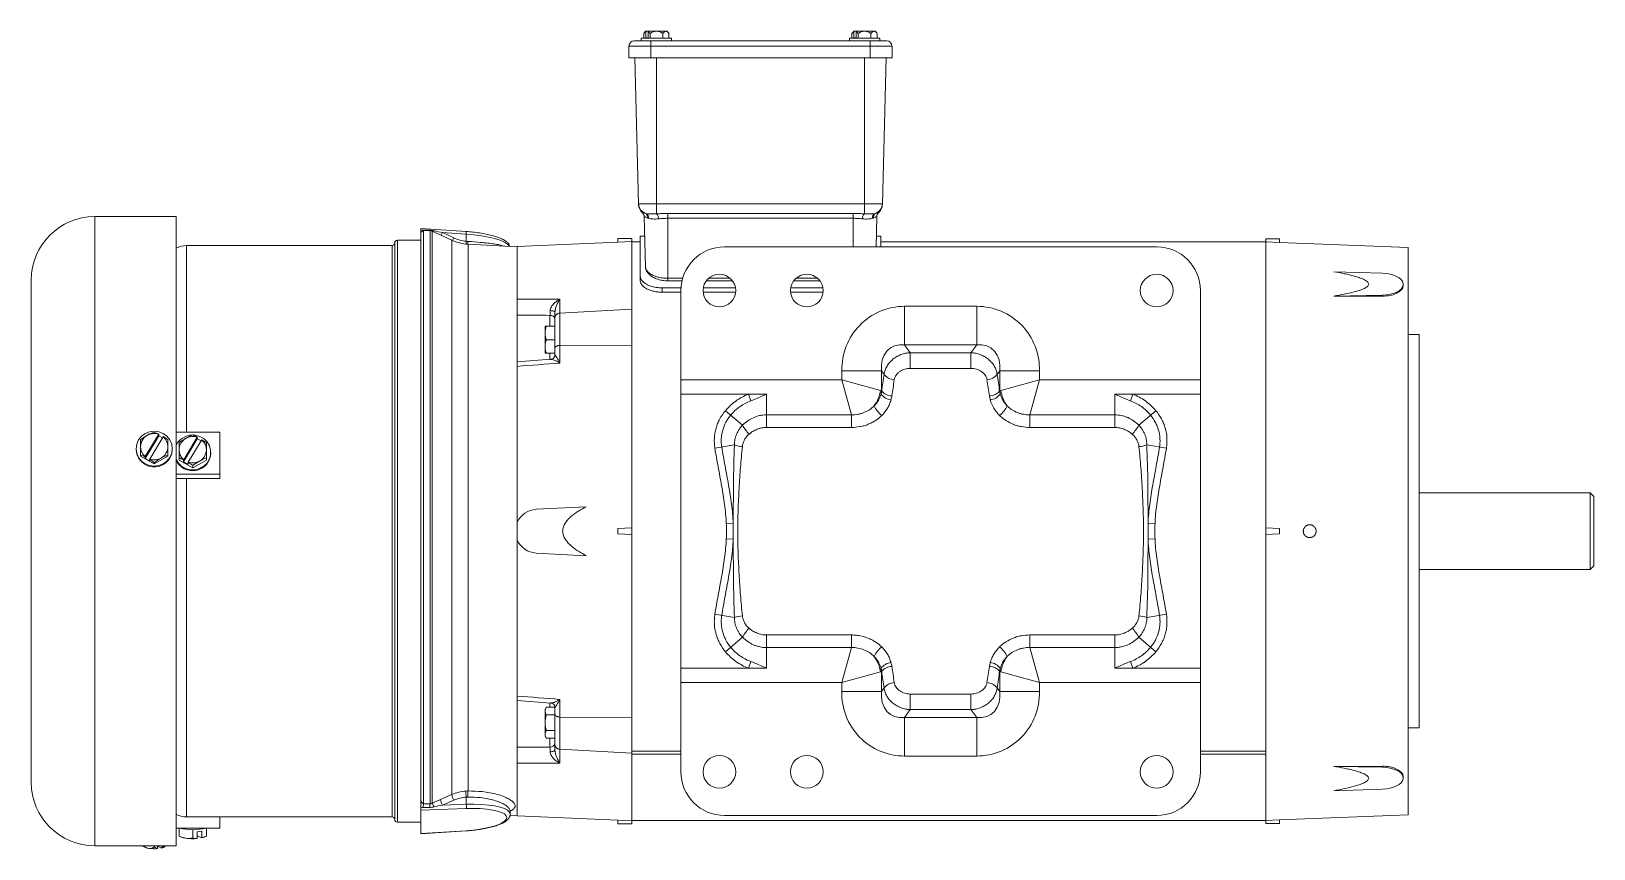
# Paper-space layout '_Bottom' of a CAD drawing. Header units: inches. Extents: x -11.6 to 6.2, y -3.6 to 5.7.
import ezdxf

# ---------------------------------------------------------------- set-up
doc = ezdxf.new("R2010")
doc.units = ezdxf.units.IN
doc.header["$MEASUREMENT"] = 0

psp = doc.layouts.new('_Bottom')

# ---------------------------------------------------------------- linework, layer by layer
at = {"color": 7, "linetype": 'Continuous', "lineweight": 15}
for p, q in [((-1.776, 5.544), (-4.784, 5.544)), ((-4.784, 5.411), (-4.784, 5.544)), ((-4.724, 5.604), (-1.837, 5.604)), ((-4.644, 5.635), (-4.644, 5.604)), ((-4.296, 5.635), (-4.644, 5.635)), ((-4.614, 5.687), (-4.614, 5.635)), ((-4.595, 5.714), (-4.345, 5.714)), ((-4.592, 5.71), (-4.592, 5.64)), ((-4.592, 5.64), (-4.565, 5.64)), ((-4.565, 5.64), (-4.565, 5.71)), ((-4.542, 5.687), (-4.542, 5.635)), ((-4.534, 5.604), (-4.534, 5.411)), ((-4.398, 5.687), (-4.398, 5.635)), ((-4.326, 5.687), (-4.326, 5.635)), ((-4.296, 5.604), (-4.296, 5.635)), ((-2.264, 5.635), (-2.264, 5.604)), ((-1.916, 5.635), (-2.264, 5.635)), ((-2.234, 5.687), (-2.234, 5.635)), ((-2.215, 5.714), (-1.965, 5.714)), ((-2.212, 5.71), (-2.212, 5.64)), ((-2.212, 5.64), (-2.185, 5.64)), ((-2.185, 5.64), (-2.185, 5.71)), ((-2.162, 5.687), (-2.162, 5.635)), ((-2.026, 5.411), (-2.026, 5.604)), ((-2.018, 5.687), (-2.018, 5.635)), ((-1.946, 5.687), (-1.946, 5.635)), ((-1.916, 5.604), (-1.916, 5.635)), ((-1.776, 5.544), (-1.776, 5.411)), ((-1.776, 5.411), (-4.784, 5.411)), ((-4.674, 3.743), (-4.718, 5.411)), ((-4.47, 3.627), (-4.47, 5.411)), ((-2.09, 3.627), (-2.09, 5.411)), ((-1.886, 3.743), (-1.842, 5.411)), ((-9.962, 3.596), (-10.892, 3.596)), ((-9.962, 3.596), (-9.962, -3.596)), ((-4.674, 3.743), (-1.886, 3.743)), ((-4.595, 3.018), (-4.61, 3.596)), ((-4.34, 3.632), (-2.22, 3.632)), ((-4.34, 3.632), (-4.34, 2.861)), ((-2.22, 3.576), (-4.34, 3.576)), ((-2.22, 3.25), (-2.22, 3.632)), ((-1.95, 3.596), (-1.959, 3.25)), ((-6.644, 3.425), (-7.162, 3.458)), ((-7.162, 3.442), (-7.162, 3.458)), ((-7.162, 3.405), (-7.162, -3.08)), ((-7.057, 3.435), (-7.132, 3.435)), ((-6.81, 3.326), (-7.032, 3.429)), ((-6.917, 3.412), (-6.787, 3.352)), ((-6.644, 3.395), (-6.917, 3.412)), ((-6.644, 3.313), (-6.644, 3.395)), ((-7.492, 3.265), (-9.842, 3.265)), ((-7.462, 3.295), (-7.462, -3.295)), ((-7.162, 3.325), (-7.432, 3.325)), ((-6.062, 3.25), (-6.624, 3.279)), ((-4.91, 3.304), (-6.062, 3.253)), ((-6.062, 3.253), (-6.062, 2.652)), ((-4.91, 3.304), (-4.91, 3.345)), ((-4.91, 3.345), (-4.75, 3.345)), ((-4.75, 3.311), (-4.91, 3.304)), ((-4.75, -3.345), (-4.75, 3.345)), ((-4.655, 3.306), (-4.75, 3.306)), ((-4.604, 3.371), (-4.655, 3.371)), ((-4.655, 2.915), (-4.655, 3.371)), ((-3.69, 3.25), (1.25, 3.25)), ((-1.905, 3.371), (-1.956, 3.371)), ((-1.905, 3.25), (-1.905, 3.371)), ((2.5, 3.306), (-1.905, 3.306)), ((2.5, 3.34), (2.5, -3.34)), ((2.5, 3.34), (2.656, 3.34)), ((2.656, 3.3), (2.5, 3.306)), ((2.656, 3.3), (2.656, 3.34)), ((4.125, 3.243), (2.656, 3.3)), ((4.125, -3.243), (4.125, 3.243)), ((-11.618, -2.87), (-11.618, 2.87)), ((-4.655, 2.863), (-4.655, 2.915)), ((-4.34, 2.861), (-4.178, 2.861)), ((-3.901, 2.861), (-3.599, 2.861)), ((-2.901, 2.861), (-2.599, 2.861)), ((3.833, 2.948), (3.277, 2.966)), ((-4.405, 2.728), (-4.405, 2.781)), ((-4.189, 2.78), (-4.405, 2.78)), ((-4.19, 2.732), (-4.405, 2.732)), ((-4.19, 2.75), (-4.19, -2.75)), ((-3.563, 2.732), (-3.937, 2.732)), ((-3.565, 2.78), (-3.935, 2.78)), ((-2.563, 2.732), (-2.937, 2.732)), ((-2.565, 2.78), (-2.935, 2.78)), ((1.75, -2.75), (1.75, 2.75)), ((3.277, 2.688), (3.833, 2.698)), ((3.833, 2.686), (3.277, 2.688)), ((3.833, 2.686), (3.833, 2.698)), ((4.07, 2.811), (4.07, 2.821)), ((-6.062, 2.633), (-6.062, 1.905)), ((-5.63, 2.016), (-5.63, 2.504)), ((-5.573, 2.651), (-5.573, 2.493)), ((-4.75, 2.536), (-5.573, 2.493)), ((-0.808, 2.57), (-1.632, 2.57)), ((-1.632, 2.129), (-1.632, 2.57)), ((-0.808, 2.129), (-0.808, 2.57)), ((-5.742, 2.034), (-5.742, 2.343)), ((-5.63, 2.343), (-5.729, 2.343)), ((-5.573, 2.493), (-5.573, 2.124)), ((-5.63, 2.188), (-5.729, 2.188)), ((4.25, 2.249), (4.125, 2.249)), ((4.25, -2.249), (4.25, 2.249)), ((-5.63, 2.034), (-5.729, 2.034)), ((-5.573, 2.124), (-4.75, 2.128)), ((-5.573, 2.124), (-5.573, 1.922)), ((-1.632, 2.129), (-0.808, 2.129)), ((-1.567, 2.039), (-1.632, 2.129)), ((-0.873, 2.039), (-1.567, 2.039)), ((-1.567, 2.039), (-1.567, 1.861)), ((-0.808, 2.129), (-0.873, 2.039)), ((-0.873, 1.861), (-0.873, 2.039)), ((-5.677, 1.965), (-6.062, 1.936)), ((-6.062, 1.884), (-6.062, -1.884)), ((-2.35, 1.833), (-2.35, 1.73)), ((-1.896, 1.833), (-2.35, 1.833)), ((-1.896, 1.604), (-1.896, 1.833)), ((-1.896, 1.833), (-1.866, 1.792)), ((-1.567, 1.861), (-0.873, 1.861)), ((-0.574, 1.792), (-0.544, 1.833)), ((-0.544, 1.833), (-0.09, 1.833)), ((-0.544, 1.833), (-0.544, 1.604)), ((-0.09, 1.73), (-0.09, 1.833)), ((-2.35, 1.73), (-4.19, 1.73)), ((-2.239, 1.33), (-2.35, 1.73)), ((-1.908, 1.608), (-2.35, 1.73)), ((-0.532, 1.608), (-0.09, 1.73)), ((-0.201, 1.33), (-0.09, 1.73)), ((1.75, 1.73), (-0.09, 1.73)), ((-3.213, 1.565), (-4.19, 1.565)), ((-4.19, 1.565), (-3.418, 1.565)), ((-3.418, 1.565), (-3.39, 1.49)), ((-3.213, 1.565), (-3.213, 1.186)), ((-1.894, 1.601), (-1.896, 1.604)), ((-0.544, 1.604), (-0.546, 1.601)), ((1.75, 1.565), (0.773, 1.565)), ((0.773, 1.186), (0.773, 1.565)), ((0.978, 1.565), (0.95, 1.49)), ((0.978, 1.565), (1.75, 1.565)), ((-3.681, 1.377), (-3.485, 1.212)), ((-2.239, 1.33), (-3.213, 1.33)), ((-2.239, 1.33), (-2.239, 1.186)), ((0.773, 1.33), (-0.201, 1.33)), ((-0.201, 1.186), (-0.201, 1.33)), ((1.045, 1.212), (1.241, 1.377)), ((-10.16, 1.091), (-10.316, 0.83)), ((-10.161, 1.109), (-10.315, 0.853)), ((-10.109, 1.08), (-10.263, 0.824)), ((-10.16, 1.091), (-10.16, 1.11)), ((-10.117, 1.067), (-10.16, 1.091)), ((-9.962, 1.133), (-9.462, 1.133)), ((-9.875, 0.817), (-9.721, 1.073)), ((-9.72, 1.075), (-9.72, 1.055)), ((-9.462, 0.601), (-9.462, 1.133)), ((-3.213, 1.186), (-2.239, 1.186)), ((-0.201, 1.186), (0.773, 1.186)), ((-10.419, 0.943), (-10.419, 0.935)), ((-10.368, 1.043), (-10.368, 0.856)), ((-10.056, 0.856), (-10.056, 1.043)), ((-10.005, 0.935), (-10.005, 0.943)), ((-9.876, 0.794), (-9.72, 1.055)), ((-9.669, 1.044), (-9.823, 0.788)), ((-9.72, 1.055), (-9.677, 1.031)), ((-9.565, 0.892), (-9.565, 0.9)), ((-3.801, 0.95), (-3.577, 0.986)), ((1.137, 0.986), (1.361, 0.95)), ((-10.368, 0.856), (-10.212, 0.769)), ((-10.315, 0.853), (-10.316, 0.849)), ((-10.316, 0.83), (-10.316, 0.849)), ((-10.264, 0.801), (-10.316, 0.83)), ((-10.263, 0.824), (-10.264, 0.82)), ((-10.264, 0.82), (-10.264, 0.801)), ((-10.212, 0.769), (-10.056, 0.856)), ((-10.212, 0.782), (-10.212, 0.769)), ((-9.928, 0.813), (-9.928, 0.84)), ((-9.928, 0.813), (-9.772, 0.726)), ((-9.876, 0.794), (-9.876, 0.814)), ((-9.824, 0.765), (-9.876, 0.794)), ((-9.824, 0.785), (-9.824, 0.765)), ((-9.772, 0.726), (-9.616, 0.813)), ((-9.772, 0.726), (-9.772, 0.753)), ((-9.616, 0.813), (-9.616, 0.84)), ((-9.962, 0.65), (-9.462, 0.65)), ((-9.462, 0.601), (-9.962, 0.601)), ((6.207, 0.437), (4.25, 0.437)), ((6.247, 0.397), (6.207, 0.437)), ((6.207, -0.437), (6.207, 0.437)), ((6.247, 0.397), (6.247, -0.397)), ((-5.846, 0.25), (-5.272, 0.28)), ((-4.75, 0.038), (-4.91, 0.03)), ((-4.91, 0.03), (-4.91, -0.03)), ((-3.671, 0.087), (-3.591, 0.09)), ((1.231, 0.087), (1.151, 0.09)), ((2.656, 0.03), (2.5, 0.038)), ((2.656, -0.03), (2.656, 0.03)), ((-4.91, -0.03), (-4.75, -0.038)), ((-3.671, -0.087), (-3.591, -0.09)), ((1.231, -0.087), (1.151, -0.09)), ((2.5, -0.038), (2.656, -0.03)), ((-5.272, -0.28), (-5.846, -0.25)), ((4.25, -0.437), (6.207, -0.437)), ((6.207, -0.437), (6.247, -0.397)), ((-3.801, -0.95), (-3.577, -0.986)), ((1.137, -0.986), (1.361, -0.95)), ((-3.681, -1.377), (-3.485, -1.212)), ((-3.213, -1.565), (-3.213, -1.186)), ((-2.239, -1.186), (-3.213, -1.186)), ((-2.239, -1.33), (-2.239, -1.186)), ((0.773, -1.186), (-0.201, -1.186)), ((-0.201, -1.186), (-0.201, -1.33)), ((0.773, -1.186), (0.773, -1.565)), ((1.045, -1.212), (1.241, -1.377)), ((-3.213, -1.33), (-2.239, -1.33)), ((-2.35, -1.73), (-2.239, -1.33)), ((-0.09, -1.73), (-0.201, -1.33)), ((-0.201, -1.33), (0.773, -1.33)), ((-4.19, -1.565), (-3.213, -1.565)), ((-3.418, -1.565), (-4.19, -1.565)), ((-3.418, -1.565), (-3.39, -1.49)), ((-2.35, -1.73), (-1.908, -1.608)), ((-1.896, -1.604), (-1.894, -1.601)), ((-1.896, -1.833), (-1.896, -1.604)), ((-0.546, -1.601), (-0.544, -1.604)), ((-0.544, -1.604), (-0.544, -1.833)), ((-0.09, -1.73), (-0.532, -1.608)), ((0.773, -1.565), (1.75, -1.565)), ((0.978, -1.565), (0.95, -1.49)), ((1.75, -1.565), (0.978, -1.565)), ((-4.19, -1.73), (-2.35, -1.73)), ((-2.35, -1.73), (-2.35, -1.833)), ((-0.09, -1.833), (-0.09, -1.73)), ((-0.09, -1.73), (1.75, -1.73)), ((-6.062, -1.905), (-6.062, -2.633)), ((-6.062, -1.935), (-5.677, -1.965)), ((-5.573, -1.922), (-5.573, -2.124)), ((-2.35, -1.833), (-1.896, -1.833)), ((-1.866, -1.792), (-1.896, -1.833)), ((-0.873, -1.861), (-1.567, -1.861)), ((-1.567, -2.039), (-1.567, -1.861)), ((-0.873, -1.861), (-0.873, -2.039)), ((-0.544, -1.833), (-0.574, -1.792)), ((-0.09, -1.833), (-0.544, -1.833)), ((-5.729, -2.01), (-5.742, -2.034)), ((-5.742, -2.343), (-5.742, -2.034)), ((-5.63, -2.01), (-5.729, -2.01)), ((-5.63, -2.099), (-5.729, -2.099)), ((-5.63, -2.504), (-5.63, -2.016)), ((-4.75, -2.128), (-5.573, -2.124)), ((-5.573, -2.124), (-5.573, -2.493)), ((-1.632, -2.129), (-1.567, -2.039)), ((-0.808, -2.129), (-1.632, -2.129)), ((-1.632, -2.57), (-1.632, -2.129)), ((-1.567, -2.039), (-0.873, -2.039)), ((-0.873, -2.039), (-0.808, -2.129)), ((-0.808, -2.57), (-0.808, -2.129)), ((-5.63, -2.278), (-5.729, -2.278)), ((4.125, -2.249), (4.25, -2.249)), ((-5.742, -2.343), (-5.729, -2.367)), ((-5.63, -2.367), (-5.729, -2.367)), ((-5.573, -2.493), (-4.75, -2.536)), ((-5.573, -2.493), (-5.573, -2.651)), ((-6.062, -2.652), (-6.062, -3.253)), ((-4.75, -2.516), (-4.19, -2.516)), ((-4.75, -2.516), (-4.19, -2.516)), ((-4.75, -2.549), (-4.19, -2.549)), ((-1.632, -2.57), (-0.808, -2.57)), ((1.75, -2.516), (2.5, -2.516)), ((1.75, -2.516), (2.5, -2.516)), ((1.75, -2.549), (2.5, -2.549)), ((3.277, -2.688), (3.833, -2.686)), ((3.833, -2.698), (3.277, -2.688)), ((3.833, -2.686), (3.833, -2.698)), ((4.07, -2.821), (4.07, -2.811)), ((3.277, -2.966), (3.833, -2.948)), ((-7.162, -3.156), (-7.162, -3.458)), ((-6.644, -3.17), (-7.162, -3.189)), ((-7.011, -3.151), (-7.032, -3.11)), ((-6.787, -3.075), (-6.917, -3.131)), ((-6.917, -3.131), (-6.644, -3.121)), ((-6.644, -3.039), (-6.644, -3.121)), ((-6.142, -3.234), (-6.142, -3.198)), ((-9.962, -3.393), (-9.462, -3.393)), ((-9.928, -3.393), (-9.928, -3.484)), ((-9.842, -3.265), (-7.492, -3.265)), ((-9.616, -3.393), (-9.616, -3.484)), ((-9.462, -3.393), (-9.462, -3.265)), ((-7.432, -3.325), (-7.162, -3.325)), ((-6.145, -3.254), (-6.062, -3.25)), ((-6.062, -3.253), (-4.91, -3.304)), ((-4.91, -3.304), (-4.75, -3.311)), ((-4.91, -3.304), (-4.91, -3.345)), ((-4.75, -3.345), (-4.91, -3.345)), ((-4.75, -3.306), (2.5, -3.306)), ((1.25, -3.25), (-3.69, -3.25)), ((2.5, -3.306), (2.656, -3.3)), ((2.656, -3.34), (2.5, -3.34)), ((2.656, -3.3), (4.125, -3.243)), ((2.656, -3.3), (2.656, -3.34)), ((-9.928, -3.484), (-9.91, -3.493)), ((-9.772, -3.412), (-9.772, -3.507)), ((-9.72, -3.435), (-9.668, -3.428)), ((-9.72, -3.511), (-9.72, -3.435)), ((-9.669, -3.504), (-9.72, -3.482)), ((-9.668, -3.428), (-9.668, -3.503)), ((-9.634, -3.493), (-9.616, -3.484)), ((-7.162, -3.456), (-6.644, -3.423)), ((-7.162, -3.458), (-6.644, -3.425)), ((-10.892, -3.596), (-9.962, -3.596)), ((-10.337, -3.596), (-10.337, -3.601)), ((-10.212, -3.608), (-10.212, -3.596)), ((-10.173, -3.596), (-10.173, -3.625)), ((-10.128, -3.621), (-10.173, -3.6)), ((-10.126, -3.618), (-10.126, -3.596)), ((-10.087, -3.601), (-10.087, -3.596))]:
    psp.add_line(p, q, dxfattribs=at)
at = {"color": 8, "linetype": 'Continuous', "lineweight": 15}
for p, q in [((-10.892, 3.596), (-10.892, -3.596)), ((-7.132, 3.435), (-7.132, -3.114)), ((-7.062, 3.439), (-7.061, 3.435)), ((-7.057, 3.435), (-7.057, -3.117)), ((-7.032, 3.429), (-7.032, -3.11)), ((-9.842, 3.265), (-9.842, 1.133)), ((-7.492, 3.265), (-7.492, -3.265)), ((-7.432, 3.325), (-7.432, -3.325)), ((-6.81, 3.326), (-6.81, -3.01)), ((-6.624, 3.279), (-6.624, -2.969)), ((-4.34, 2.89), (-4.17, 2.89)), ((-3.874, 2.89), (-3.626, 2.89)), ((-2.874, 2.89), (-2.626, 2.89)), ((-5.687, 2.343), (-5.687, 2.467)), ((-5.687, 1.96), (-5.687, 2.034)), ((-9.842, 0.601), (-9.842, -3.265)), ((-5.687, -2.01), (-5.687, -1.962)), ((-5.687, -2.467), (-5.687, -2.367))]:
    psp.add_line(p, q, dxfattribs=at)
at = {"color": 8, "linetype": 'Continuous', "lineweight": 15, "flags": 128}
for points in [[(-7.136, 3.442), (-7.136, 3.437), (-7.136, 3.435)], [(-6.148, 3.254), (-6.15, 3.258), (-6.172, 3.281), (-6.208, 3.304), (-6.258, 3.326), (-6.32, 3.345), (-6.391, 3.362), (-6.471, 3.377), (-6.556, 3.388), (-6.644, 3.395)], [(-6.644, -3.121), (-6.556, -3.12), (-6.471, -3.123), (-6.391, -3.13), (-6.32, -3.14), (-6.258, -3.154), (-6.208, -3.171), (-6.172, -3.19), (-6.15, -3.212), (-6.142, -3.234)], [(-6.644, -3.425), (-6.644, -3.424), (-6.644, -3.423)]]:
    psp.add_lwpolyline(points, dxfattribs=at)
at = {"color": 7, "linetype": 'Continuous', "lineweight": 15, "flags": 128}
for points in [[(3.833, 2.698), (3.877, 2.701), (3.92, 2.708), (3.959, 2.718), (3.993, 2.732), (4.023, 2.748), (4.045, 2.767), (4.061, 2.788), (4.069, 2.81), (4.069, 2.832), (4.061, 2.854), (4.045, 2.875), (4.023, 2.895), (3.993, 2.912), (3.959, 2.926), (3.92, 2.937), (3.877, 2.944), (3.833, 2.948)], [(-5.686, 2.521), (-5.675, 2.52), (-5.664, 2.519), (-5.654, 2.518), (-5.646, 2.515), (-5.639, 2.513), (-5.634, 2.51), (-5.631, 2.507), (-5.63, 2.504)], [(-1.896, 1.833), (-1.898, 1.898), (-1.888, 1.959), (-1.867, 2.013), (-1.836, 2.059), (-1.795, 2.094), (-1.747, 2.118), (-1.692, 2.13), (-1.632, 2.129)], [(-0.808, 2.129), (-0.748, 2.13), (-0.693, 2.118), (-0.645, 2.094), (-0.604, 2.059), (-0.573, 2.013), (-0.552, 1.959), (-0.542, 1.898), (-0.544, 1.833)], [(-3.213, 1.565), (-3.215, 1.565), (-3.229, 1.565), (-3.259, 1.565), (-3.367, 1.565), (-3.405, 1.565), (-3.415, 1.565), (-3.417, 1.565), (-3.418, 1.565)], [(0.978, 1.565), (0.977, 1.565), (0.975, 1.565), (0.965, 1.565), (0.927, 1.565), (0.819, 1.565), (0.789, 1.565), (0.775, 1.565), (0.773, 1.565)], [(-10.033, 0.843), (-10.066, 0.802), (-10.108, 0.77), (-10.158, 0.75), (-10.212, 0.743), (-10.266, 0.75), (-10.316, 0.77), (-10.358, 0.802), (-10.391, 0.843), (-10.412, 0.892), (-10.419, 0.943), (-10.412, 0.995), (-10.391, 1.043), (-10.358, 1.085), (-10.316, 1.116), (-10.266, 1.136), (-10.212, 1.143), (-10.158, 1.136), (-10.108, 1.116), (-10.066, 1.085), (-10.033, 1.043), (-10.012, 0.995), (-10.005, 0.943), (-10.012, 0.892), (-10.033, 0.843)], [(-9.962, 0.82), (-9.934, 0.776), (-9.896, 0.74), (-9.849, 0.714), (-9.797, 0.701), (-9.743, 0.702), (-9.692, 0.716), (-9.645, 0.742), (-9.607, 0.779), (-9.581, 0.824), (-9.567, 0.874), (-9.567, 0.926), (-9.581, 0.976), (-9.607, 1.021), (-9.645, 1.058), (-9.692, 1.084), (-9.743, 1.098), (-9.76, 1.099)], [(-10.005, 0.935), (-10.012, 0.884), (-10.033, 0.835)], [(-3.418, -1.565), (-3.417, -1.565), (-3.415, -1.565), (-3.405, -1.565), (-3.367, -1.565), (-3.259, -1.565), (-3.229, -1.565), (-3.215, -1.565), (-3.213, -1.565)], [(0.773, -1.565), (0.775, -1.565), (0.789, -1.565), (0.819, -1.565), (0.927, -1.565), (0.965, -1.565), (0.975, -1.565), (0.977, -1.565), (0.978, -1.565)], [(-1.632, -2.129), (-1.692, -2.13), (-1.747, -2.118), (-1.795, -2.094), (-1.836, -2.059), (-1.867, -2.013), (-1.888, -1.959), (-1.898, -1.898), (-1.896, -1.833)], [(-0.544, -1.833), (-0.542, -1.898), (-0.552, -1.959), (-0.573, -2.013), (-0.604, -2.059), (-0.645, -2.094), (-0.693, -2.118), (-0.748, -2.13), (-0.808, -2.129)], [(-5.686, -2.521), (-5.675, -2.52), (-5.664, -2.519), (-5.654, -2.518), (-5.646, -2.515), (-5.639, -2.513), (-5.634, -2.51), (-5.631, -2.507), (-5.63, -2.504)], [(3.833, -2.948), (3.877, -2.944), (3.92, -2.937), (3.959, -2.926), (3.993, -2.912), (4.023, -2.895), (4.045, -2.875), (4.061, -2.854), (4.069, -2.832), (4.069, -2.81), (4.061, -2.788), (4.045, -2.767), (4.023, -2.748), (3.993, -2.732), (3.959, -2.718), (3.92, -2.708), (3.877, -2.701), (3.833, -2.698)], [(-6.939, -3.066), (-6.923, -3.059), (-6.81, -3.01)], [(-6.644, -3.423), (-6.562, -3.416), (-6.484, -3.406), (-6.41, -3.392), (-6.344, -3.376), (-6.287, -3.358), (-6.241, -3.338), (-6.208, -3.316), (-6.187, -3.295), (-6.18, -3.273), (-6.187, -3.252), (-6.208, -3.232), (-6.241, -3.215), (-6.287, -3.199), (-6.344, -3.187), (-6.41, -3.177), (-6.484, -3.171), (-6.562, -3.169), (-6.644, -3.17)]]:
    psp.add_lwpolyline(points, dxfattribs=at)
at = {"color": 7, "linetype": 'Continuous', "lineweight": 15}
for centre in [(-3.75, 2.75), (-2.75, 2.75), (1.25, 2.75), (-3.75, -2.75), (-2.75, -2.75), (1.25, -2.75)]:
    psp.add_circle(centre, 0.187, dxfattribs=at)
for centre, radius, start, end in [((-4.724, 5.544), 0.06, 90, 180), ((-4.47, 5.604), 0.167, 138.6522, 150.0945), ((-4.563, 5.66), 0.0581, 119.9377, 152.6275), ((-4.463, 5.616), 0.16, 142.0284, 143.5449), ((-4.436, 5.616), 0.16, 142.0284, 143.5449), ((-4.594, 5.66), 0.0581, 27.3725, 60.0623), ((-4.47, 5.604), 0.11, 48.9984, 131.0016), ((-4.356, 5.669), 0.0453, 96.9616, 156.6167), ((-4.367, 5.669), 0.0453, 23.3833, 83.0384), ((-4.47, 5.604), 0.167, 29.9055, 41.3478), ((-2.09, 5.604), 0.167, 138.6522, 150.0945), ((-2.183, 5.66), 0.0581, 119.9377, 152.6275), ((-2.083, 5.616), 0.16, 142.0284, 143.5449), ((-2.056, 5.616), 0.16, 142.0284, 143.5449), ((-2.214, 5.66), 0.0581, 27.3725, 60.0623), ((-2.09, 5.604), 0.11, 48.9984, 131.0016), ((-1.976, 5.669), 0.0453, 96.9616, 156.6167), ((-1.987, 5.669), 0.0453, 23.3833, 83.0384), ((-2.09, 5.604), 0.167, 29.9055, 41.3478), ((-1.837, 5.544), 0.06, 0, 90), ((-10.892, 2.87), 0.726, 90, 180), ((-4.554, 3.746), 0.12, 181.5, 252.1675), ((-4.553, 3.731), 0.12, 181.5, 229.7309), ((-4.67, 3.594), 0.06, 1.5, 49.7309), ((-4.624, 3.589), 0.0515, 351.793, 63.7473), ((-4.61, 3.585), 0.051, 350.4267, 67.2994), ((-4.516, 3.575), 0.0701, 355.9239, 48.7371), ((-2.044, 3.575), 0.0701, 131.2629, 184.0761), ((-1.95, 3.585), 0.051, 112.7006, 189.5733), ((-1.936, 3.589), 0.0515, 116.2527, 188.207), ((-2.006, 3.746), 0.12, 287.8325, 358.5), ((-1.89, 3.594), 0.06, 130.2691, 178.5), ((-2.007, 3.731), 0.12, 310.2691, 358.5), ((-7.132, 3.405), 0.03, 90, 180), ((-7.057, 3.375), 0.06, 65, 90), ((-9.842, 3.015), 0.25, 90, 118.6854), ((-7.492, 3.295), 0.03, 270, 0), ((-7.432, 3.295), 0.03, 90, 180), ((-6.598, 3.779), 0.5, 245, 267), ((-3.69, 2.75), 0.5, 90, 180), ((1.25, 2.75), 0.5, 0, 90), ((-1.631, 1.852), 0.718, 90.0869, 181.4905), ((-0.807, 1.853), 0.717, 358.3566, 90.066), ((-5.682, 2.414), 0.0528, 9.8578, 95.2262), ((7.155, 0.365), 9.133, 171.0139, 172.2235), ((-1.747, 1.877), 0.146, 215.532, 268.9247), ((-0.693, 1.877), 0.146, 271.0753, 324.468), ((-9.595, 0.365), 9.133, 7.7765, 8.9861), ((6.679, 0.351), 8.541, 170.7024, 171.9528), ((-9.119, 0.351), 8.541, 8.0472, 9.2976), ((-2.265, 1.652), 0.359, 322.2613, 352.9189), ((-1.718, 1.553), 0.289, 204.7558, 232.6874), ((-1.946, 1.467), 0.146, 69.7456, 74.8173), ((-2.217, 1.633), 0.322, 348.0188, 354.7823), ((-1.767, 1.667), 0.168, 216.8068, 262.8799), ((-1.777, 1.699), 0.153, 220, 269.6013), ((-0.663, 1.699), 0.153, 270.3987, 320), ((-0.673, 1.667), 0.168, 277.1201, 323.1932), ((-0.722, 1.553), 0.289, 307.3126, 335.2442), ((-0.494, 1.467), 0.146, 105.1827, 110.2544), ((-0.223, 1.633), 0.322, 185.2177, 191.9812), ((-0.175, 1.652), 0.359, 187.0811, 217.7387), ((-10.218, 0.965), 0.15, 118.6553, 179.6098), ((-10.075, 0.703), 0.449, 118.6495, 130.7741), ((-10.129, 0.824), 0.317, 105.2275, 120.592), ((-10.212, 0.956), 0.161, 71.6833, 119.0286), ((-10.274, 0.884), 0.253, 63.1945, 75.7819), ((-10.077, 1.026), 0.118, 134.3764, 135.3726), ((-10.025, 0.997), 0.118, 134.3764, 135.3726), ((-10.205, 0.966), 0.149, 0.2271, 50.1995), ((-10.322, 0.739), 0.404, 48.8529, 58.0528), ((-9.774, 0.892), 0.207, 91.551, 155.2827), ((-9.772, 0.921), 0.161, 71.6833, 119.0286), ((-3.121, 1.401), 0.41, 207.4325, 225.2957), ((0.681, 1.401), 0.41, 314.7043, 332.5675), ((-10.211, 0.942), 0.208, 181.8266, 329.1518), ((-10.219, 0.967), 0.149, 180.2271, 230.1995), ((-10.206, 0.967), 0.15, 298.6553, 359.6098), ((-9.778, 0.93), 0.15, 118.6553, 179.6098), ((-9.779, 0.931), 0.149, 180.2271, 230.1995), ((-9.766, 0.932), 0.15, 298.6553, 359.6098), ((-9.765, 0.93), 0.149, 0.2271, 50.1995), ((-3.463, 1.288), 0.322, 249.339, 265.7352), ((1.023, 1.288), 0.322, 274.2648, 290.661), ((-10.43, 0.623), 0.253, 63.1945, 75.7819), ((-10.478, 0.478), 0.404, 48.8529, 58.0528), ((-10.212, 0.976), 0.161, 251.6833, 299.0286), ((-9.919, 0.442), 0.449, 118.6495, 130.7741), ((-9.973, 0.563), 0.317, 105.2275, 120.592), ((-9.773, 0.898), 0.208, 204.2878, 358.319), ((-9.772, 0.941), 0.161, 251.6833, 299.0286), ((-5.833, 0), 0.25, 93, 156.3481), ((-5.833, 0), 0.25, 203.6519, 267), ((-3.463, -1.288), 0.322, 94.2648, 110.661), ((1.023, -1.288), 0.322, 69.339, 85.7352), ((-3.121, -1.401), 0.41, 134.7043, 152.5675), ((0.681, -1.401), 0.41, 27.4325, 45.2957), ((-1.718, -1.553), 0.289, 127.3126, 155.2442), ((-0.722, -1.553), 0.289, 24.7558, 52.6874), ((-2.265, -1.652), 0.359, 7.0811, 37.7387), ((-1.946, -1.467), 0.146, 285.1827, 290.2544), ((-1.767, -1.667), 0.168, 97.1201, 143.1932), ((-2.217, -1.633), 0.322, 5.2177, 11.9812), ((-1.777, -1.699), 0.153, 90.3987, 140), ((7.155, -0.365), 9.133, 187.7765, 188.9861), ((6.679, -0.351), 8.541, 188.0472, 189.2976), ((-9.119, -0.351), 8.541, 350.7024, 351.9528), ((-0.663, -1.699), 0.153, 40, 89.6013), ((-0.673, -1.667), 0.168, 36.8068, 82.8799), ((-9.595, -0.365), 9.133, 351.0139, 352.2235), ((-0.223, -1.633), 0.322, 168.0188, 174.7823), ((-0.494, -1.467), 0.146, 249.7456, 254.8173), ((-0.175, -1.652), 0.359, 142.2613, 172.9189), ((-1.747, -1.877), 0.146, 91.0753, 144.468), ((-0.693, -1.877), 0.146, 35.532, 88.9247), ((-1.633, -1.853), 0.717, 178.3566, 270.066), ((-0.809, -1.852), 0.718, 270.0869, 1.4905), ((-5.682, -2.414), 0.0528, 264.7738, 350.1422), ((-3.69, -2.75), 0.5, 180, 270), ((1.25, -2.75), 0.5, 270, 0), ((-10.892, -2.87), 0.726, 180, 270), ((-6.581, -2.968), 0.233, 190.4845, 207.4058), ((-6.135, -2.985), 0.513, 178.339, 186.1257), ((-6.218, -3.016), 0.409, 173.4429, 183.2343), ((-6.79, -3.169), 0.347, 170.8683, 178.0276), ((-6.755, -3.169), 0.307, 170.1481, 177.622), ((-6.711, -3.024), 0.232, 190.4651, 207.4108), ((-6.964, -3.145), 0.321, 355.6257, 4.3743), ((-9.842, -3.015), 0.25, 241.3146, 270), ((-9.772, -2.775), 0.637, 255.8352, 284.1648), ((-7.492, -3.295), 0.03, 0, 90), ((-7.432, -3.295), 0.03, 180, 270), ((-9.828, -3.308), 0.202, 246.0538, 263.7646), ((-9.772, -2.949), 0.566, 262.0338, 275.0881), ((-9.701, -3.348), 0.16, 281.4126, 294.8992), ((-10.212, -3.491), 0.167, 221.3478, 223.1517), ((-10.273, -3.525), 0.1, 232.7881, 269.0685), ((-10.257, -3.522), 0.105, 225.1517, 260.3665), ((-10.262, -3.547), 0.079, 260.8133, 309.1497), ((-10.212, -3.176), 0.453, 262.0303, 274.7292), ((-10.163, -3.548), 0.0775, 230.5817, 262.5167), ((-10.261, -3.577), 0.1, 329.4722, 331.1727), ((-10.139, -3.543), 0.0784, 278.6968, 308.6052), ((-10.214, -3.57), 0.1, 329.4722, 331.1727), ((-10.17, -3.517), 0.111, 293.6624, 314.4013), ((-10.212, -3.491), 0.167, 316.8483, 318.6522)]:
    psp.add_arc(centre, radius, start, end, dxfattribs=at)
at = {"color": 8, "linetype": 'Continuous', "lineweight": 15}
for centre, radius, start, end in [((-7.09, 3.485), 0.095, 319.2637, 326.7961), ((-7.377, 3.631), 0.509, 330.8476, 334.5937), ((-6.786, 3.412), 0.142, 353.1314, 5.0529), ((-7.203, 3.548), 0.459, 330.5828, 334.787), ((-5.467, 3.201), 1.182, 174.5269, 176.0969), ((-6.186, 3.292), 0.44, 177.3802, 181.5836)]:
    psp.add_arc(centre, radius, start, end, dxfattribs=at)
at = {"color": 7, "linetype": 'Continuous', "lineweight": 15}
for points, knots in [([(-4.673, 3.728), (-4.673, 3.728), (-4.673, 3.729), (-4.674, 3.732), (-4.674, 3.733), (-4.674, 3.739), (-4.674, 3.743), (-4.674, 3.743)], [0, 0, 0, 0, 0.25, 0.25, 0.5, 0.5, 1, 1, 1, 1]), ([(-4.631, 3.64), (-4.631, 3.64), (-4.628, 3.64), (-4.62, 3.639), (-4.617, 3.639), (-4.609, 3.638), (-4.605, 3.637), (-4.601, 3.636)], [0, 0, 0, 0, 0.5, 0.5, 0.75, 0.75, 1, 1, 1, 1]), ([(-4.573, 3.582), (-4.579, 3.585), (-4.584, 3.587), (-4.593, 3.59), (-4.597, 3.592), (-4.607, 3.595), (-4.61, 3.596), (-4.61, 3.596)], [0, 0, 0, 0, 0.25, 0.25, 0.5, 0.5, 1, 1, 1, 1]), ([(-4.591, 3.632), (-4.584, 3.629), (-4.577, 3.628), (-4.56, 3.627), (-4.551, 3.627), (-4.53, 3.626), (-4.519, 3.626), (-4.496, 3.626), (-4.483, 3.627), (-4.47, 3.627)], [0, 0, 0, 0, 0.25, 0.25, 0.5, 0.5, 0.75, 0.75, 1, 1, 1, 1]), ([(-4.446, 3.57), (-4.458, 3.569), (-4.469, 3.568), (-4.49, 3.568), (-4.5, 3.568), (-4.519, 3.569), (-4.528, 3.569), (-4.545, 3.571), (-4.553, 3.573), (-4.56, 3.576)], [0, 0, 0, 0, 0.25, 0.25, 0.5, 0.5, 0.75, 0.75, 1, 1, 1, 1]), ([(-4.47, 3.627), (-4.449, 3.628), (-4.427, 3.629), (-4.384, 3.631), (-4.362, 3.632), (-4.34, 3.632)], [0, 0, 0, 0, 0.5, 0.5, 1, 1, 1, 1]), ([(-4.34, 3.576), (-4.358, 3.576), (-4.376, 3.575), (-4.412, 3.573), (-4.429, 3.571), (-4.446, 3.57)], [0, 0, 0, 0, 0.5, 0.5, 1, 1, 1, 1]), ([(-2.22, 3.632), (-2.198, 3.632), (-2.176, 3.631), (-2.133, 3.629), (-2.111, 3.628), (-2.09, 3.627)], [0, 0, 0, 0, 0.5, 0.5, 1, 1, 1, 1]), ([(-2.114, 3.57), (-2.131, 3.571), (-2.148, 3.573), (-2.183, 3.575), (-2.202, 3.576), (-2.22, 3.576)], [0, 0, 0, 0, 0.5, 0.5, 1, 1, 1, 1]), ([(-2, 3.576), (-2.014, 3.57), (-2.031, 3.569), (-2.06, 3.568), (-2.07, 3.568), (-2.091, 3.568), (-2.102, 3.569), (-2.114, 3.57)], [0, 0, 0, 0, 0.5, 0.5, 0.75, 0.75, 1, 1, 1, 1]), ([(-2.09, 3.627), (-2.077, 3.627), (-2.064, 3.626), (-2.041, 3.626), (-2.03, 3.626), (-2.014, 3.626), (-2.009, 3.627), (-2, 3.627), (-1.996, 3.627), (-1.983, 3.628), (-1.976, 3.629), (-1.969, 3.632)], [0, 0, 0, 0, 0.25, 0.25, 0.5, 0.5, 0.625, 0.625, 0.75, 0.75, 1, 1, 1, 1]), ([(-1.95, 3.596), (-1.95, 3.596), (-1.953, 3.595), (-1.963, 3.592), (-1.967, 3.59), (-1.976, 3.587), (-1.981, 3.585), (-1.987, 3.582)], [0, 0, 0, 0, 0.5, 0.5, 0.75, 0.75, 1, 1, 1, 1]), ([(-1.959, 3.636), (-1.955, 3.637), (-1.951, 3.638), (-1.943, 3.639), (-1.94, 3.639), (-1.932, 3.64), (-1.929, 3.64), (-1.929, 3.64)], [0, 0, 0, 0, 0.25, 0.25, 0.5, 0.5, 1, 1, 1, 1]), ([(-1.886, 3.743), (-1.886, 3.743), (-1.886, 3.739), (-1.886, 3.733), (-1.886, 3.732), (-1.887, 3.729), (-1.887, 3.728), (-1.887, 3.728)], [0, 0, 0, 0, 0.5, 0.5, 0.75, 0.75, 1, 1, 1, 1]), ([(-7.162, 3.442), (-7.162, 3.436), (-7.162, 3.432), (-7.162, 3.423), (-7.162, 3.42), (-7.162, 3.413), (-7.162, 3.41), (-7.162, 3.405), (-7.162, 3.404), (-7.162, 3.399), (-7.162, 3.396), (-7.162, 3.393)], [0, 0, 0, 0, 0.25, 0.25, 0.5, 0.5, 0.75, 0.75, 0.875, 0.875, 1, 1, 1, 1]), ([(-7.136, 3.442), (-7.122, 3.442), (-7.109, 3.441), (-7.095, 3.441), (-7.084, 3.44), (-7.073, 3.44), (-7.062, 3.439)], [0, 0, 0, 0, 0.001049059, 0.001049059, 0.001049059, 0.001898795, 0.001898795, 0.001898795, 0.001898795]), ([(-6.146, 3.254), (-6.148, 3.26), (-6.152, 3.276), (-6.169, 3.296), (-6.197, 3.319), (-6.237, 3.342), (-6.289, 3.362), (-6.35, 3.381), (-6.418, 3.396), (-6.491, 3.409), (-6.567, 3.419), (-6.619, 3.423), (-6.644, 3.425)], [0, 0, 0, 0, 0.047704, 0.129737, 0.226336, 0.340155, 0.455778, 0.568168, 0.67865, 0.788123, 0.89706, 1, 1, 1, 1]), ([(-6.787, 3.352), (-6.765, 3.342), (-6.741, 3.334), (-6.694, 3.321), (-6.669, 3.316), (-6.644, 3.313)], [0, 0, 0, 0, 0.5, 0.5, 1, 1, 1, 1]), ([(-4.655, 2.915), (-4.655, 2.907), (-4.653, 2.899), (-4.649, 2.886), (-4.647, 2.882), (-4.642, 2.874), (-4.639, 2.87), (-4.63, 2.858), (-4.622, 2.85), (-4.604, 2.835), (-4.594, 2.828), (-4.571, 2.816), (-4.558, 2.81), (-4.538, 2.802), (-4.53, 2.8), (-4.516, 2.795), (-4.509, 2.793), (-4.486, 2.788), (-4.47, 2.785), (-4.438, 2.782), (-4.422, 2.781), (-4.405, 2.781)], [0, 0, 0, 0, 0.125, 0.125, 0.1875, 0.1875, 0.25, 0.25, 0.375, 0.375, 0.5, 0.5, 0.625, 0.625, 0.6875, 0.6875, 0.75, 0.75, 0.875, 0.875, 1, 1, 1, 1]), ([(-4.405, 2.731), (-4.421, 2.731), (-4.438, 2.732), (-4.461, 2.735), (-4.469, 2.736), (-4.485, 2.738), (-4.493, 2.74), (-4.515, 2.745), (-4.53, 2.749), (-4.557, 2.759), (-4.57, 2.765), (-4.593, 2.778), (-4.603, 2.784), (-4.617, 2.795), (-4.621, 2.799), (-4.629, 2.807), (-4.636, 2.814), (-4.641, 2.822), (-4.646, 2.83), (-4.648, 2.834), (-4.653, 2.847), (-4.655, 2.855), (-4.655, 2.863)], [0, 0, 0, 0, 0.125, 0.125, 0.1875, 0.1875, 0.25, 0.25, 0.375, 0.375, 0.5, 0.5, 0.625, 0.625, 0.6875, 0.6875, 0.75, 0.8125, 0.8125, 0.875, 0.875, 1, 1, 1, 1]), ([(-4.595, 3.018), (-4.595, 3.011), (-4.593, 3.003), (-4.587, 2.989), (-4.582, 2.981), (-4.57, 2.966), (-4.562, 2.959), (-4.545, 2.945), (-4.535, 2.939), (-4.512, 2.926), (-4.5, 2.92), (-4.472, 2.91), (-4.457, 2.906), (-4.426, 2.898), (-4.409, 2.895), (-4.375, 2.891), (-4.358, 2.89), (-4.34, 2.89)], [0, 0, 0, 0, 0.125, 0.125, 0.25, 0.25, 0.375, 0.375, 0.5, 0.5, 0.625, 0.625, 0.75, 0.75, 0.875, 0.875, 1, 1, 1, 1]), ([(-4.593, 3.017), (-4.593, 3.009), (-4.592, 2.991), (-4.578, 2.962), (-4.552, 2.932), (-4.516, 2.905), (-4.472, 2.884), (-4.423, 2.869), (-4.378, 2.862), (-4.35, 2.862), (-4.34, 2.862)], [0, 0, 0, 0, 0.089647, 0.223627, 0.366924, 0.516937, 0.665257, 0.791654, 0.925395, 1, 1, 1, 1]), ([(3.277, 2.688), (3.317, 2.694), (3.356, 2.702), (3.434, 2.717), (3.472, 2.726), (3.528, 2.741), (3.546, 2.746), (3.581, 2.757), (3.598, 2.763), (3.629, 2.777), (3.644, 2.785), (3.661, 2.799), (3.665, 2.803), (3.672, 2.813), (3.674, 2.819), (3.674, 2.829), (3.672, 2.835), (3.665, 2.845), (3.661, 2.85), (3.649, 2.859), (3.643, 2.863), (3.629, 2.871), (3.621, 2.875), (3.598, 2.886), (3.581, 2.892), (3.546, 2.904), (3.528, 2.91), (3.491, 2.92), (3.472, 2.925), (3.434, 2.934), (3.415, 2.939), (3.356, 2.951), (3.317, 2.959), (3.277, 2.966)], [0, 0, 0, 0, 0.125, 0.125, 0.25, 0.25, 0.3125, 0.3125, 0.375, 0.375, 0.4375, 0.4375, 0.46875, 0.46875, 0.5, 0.5, 0.53125, 0.53125, 0.5625, 0.5625, 0.59375, 0.59375, 0.625, 0.625, 0.6875, 0.6875, 0.75, 0.75, 0.8125, 0.8125, 0.875, 0.875, 1, 1, 1, 1]), ([(4.066, 2.811), (4.067, 2.804), (4.069, 2.783), (4.042, 2.748), (3.99, 2.714), (3.917, 2.69), (3.861, 2.687), (3.833, 2.686)], [0, 0, 0, 0, 0.109442, 0.331459, 0.55359, 0.775778, 1, 1, 1, 1]), ([(-5.687, 2.467), (-5.687, 2.474), (-5.686, 2.482), (-5.686, 2.501), (-5.686, 2.51), (-5.686, 2.521)], [0, 0, 0, 0, 0.5, 0.5, 1, 1, 1, 1]), ([(-5.686, 2.521), (-5.686, 2.528), (-5.684, 2.536), (-5.679, 2.551), (-5.675, 2.558), (-5.664, 2.578), (-5.654, 2.59), (-5.632, 2.611), (-5.621, 2.621), (-5.597, 2.638), (-5.585, 2.645), (-5.573, 2.651)], [0, 0, 0, 0, 0.125, 0.125, 0.25, 0.25, 0.5, 0.5, 0.75, 0.75, 1, 1, 1, 1]), ([(-5.63, 2.504), (-5.63, 2.512), (-5.629, 2.52), (-5.626, 2.535), (-5.625, 2.542), (-5.619, 2.563), (-5.613, 2.576), (-5.597, 2.613), (-5.585, 2.634), (-5.573, 2.651)], [0, 0, 0, 0, 0.125, 0.125, 0.25, 0.25, 0.5, 0.5, 1, 1, 1, 1]), ([(-5.742, 2.343), (-5.742, 2.343), (-5.741, 2.343), (-5.736, 2.343), (-5.733, 2.343), (-5.729, 2.343)], [0, 0, 0, 0, 0.5, 0.5, 1, 1, 1, 1]), ([(-5.573, 2.493), (-5.581, 2.492), (-5.588, 2.491), (-5.599, 2.486), (-5.602, 2.485), (-5.608, 2.481), (-5.611, 2.478), (-5.619, 2.471), (-5.623, 2.465), (-5.627, 2.456), (-5.628, 2.452), (-5.63, 2.446), (-5.63, 2.442), (-5.63, 2.439)], [0, 0, 0, 0, 0.25, 0.25, 0.375, 0.375, 0.5, 0.5, 0.75, 0.75, 0.875, 0.875, 1, 1, 1, 1]), ([(-5.742, 2.266), (-5.742, 2.253), (-5.741, 2.239), (-5.736, 2.214), (-5.733, 2.201), (-5.729, 2.188)], [0, 0, 0, 0, 0.5, 0.5, 1, 1, 1, 1]), ([(-5.729, 2.188), (-5.733, 2.176), (-5.736, 2.163), (-5.741, 2.137), (-5.742, 2.124), (-5.742, 2.111)], [0, 0, 0, 0, 0.5, 0.5, 1, 1, 1, 1]), ([(-5.742, 2.111), (-5.742, 2.098), (-5.741, 2.085), (-5.736, 2.059), (-5.733, 2.047), (-5.729, 2.034)], [0, 0, 0, 0, 0.5, 0.5, 1, 1, 1, 1]), ([(-5.63, 2.015), (-5.63, 2.014), (-5.629, 2.007), (-5.635, 1.99), (-5.65, 1.973), (-5.666, 1.965), (-5.674, 1.965), (-5.676, 1.964)], [0, 0, 0, 0, 0.028884, 0.314901, 0.615895, 0.854896, 1, 1, 1, 1]), ([(-5.573, 2.124), (-5.581, 2.123), (-5.588, 2.123), (-5.599, 2.12), (-5.602, 2.119), (-5.608, 2.117), (-5.611, 2.116), (-5.619, 2.112), (-5.623, 2.108), (-5.627, 2.103), (-5.628, 2.101), (-5.63, 2.098), (-5.63, 2.096), (-5.63, 2.094)], [0, 0, 0, 0, 0.25, 0.25, 0.375, 0.375, 0.5, 0.5, 0.75, 0.75, 0.875, 0.875, 1, 1, 1, 1]), ([(-5.63, 2.016), (-5.63, 2.016), (-5.629, 2.015), (-5.626, 2.011), (-5.625, 2.008), (-5.619, 2), (-5.613, 1.992), (-5.597, 1.966), (-5.585, 1.945), (-5.573, 1.922)], [0, 0, 0, 0, 0.125, 0.125, 0.25, 0.25, 0.5, 0.5, 1, 1, 1, 1]), ([(-1.567, 2.039), (-1.585, 2.039), (-1.603, 2.037), (-1.63, 2.031), (-1.638, 2.029), (-1.656, 2.024), (-1.665, 2.021), (-1.69, 2.012), (-1.707, 2.004), (-1.73, 1.991), (-1.737, 1.986), (-1.752, 1.976), (-1.759, 1.97), (-1.78, 1.953), (-1.792, 1.941), (-1.809, 1.921), (-1.815, 1.915), (-1.825, 1.901), (-1.829, 1.893), (-1.842, 1.871), (-1.849, 1.856), (-1.86, 1.825), (-1.864, 1.808), (-1.866, 1.792)], [0, 0, 0, 0, 0.125, 0.125, 0.1875, 0.1875, 0.25, 0.25, 0.375, 0.375, 0.4375, 0.4375, 0.5, 0.5, 0.625, 0.625, 0.6875, 0.6875, 0.75, 0.75, 0.875, 0.875, 1, 1, 1, 1]), ([(-0.574, 1.792), (-0.576, 1.808), (-0.58, 1.824), (-0.588, 1.848), (-0.591, 1.856), (-0.598, 1.871), (-0.602, 1.879), (-0.615, 1.901), (-0.625, 1.915), (-0.642, 1.934), (-0.648, 1.941), (-0.66, 1.953), (-0.667, 1.959), (-0.687, 1.976), (-0.702, 1.986), (-0.733, 2.004), (-0.75, 2.012), (-0.784, 2.024), (-0.801, 2.029), (-0.837, 2.037), (-0.855, 2.039), (-0.873, 2.039)], [0, 0, 0, 0, 0.125, 0.125, 0.1875, 0.1875, 0.25, 0.25, 0.375, 0.375, 0.4375, 0.4375, 0.5, 0.5, 0.625, 0.625, 0.75, 0.75, 0.875, 0.875, 1, 1, 1, 1]), ([(-6.062, 1.934), (-6.062, 1.933), (-6.062, 1.933), (-6.062, 1.921), (-6.062, 1.909), (-6.062, 1.905)], [0, 0, 0, 0, 0.336855, 0.795509, 1, 1, 1, 1]), ([(-1.75, 1.731), (-1.748, 1.74), (-1.746, 1.749), (-1.738, 1.767), (-1.734, 1.775), (-1.723, 1.791), (-1.717, 1.799), (-1.703, 1.812), (-1.695, 1.819), (-1.678, 1.83), (-1.669, 1.836), (-1.65, 1.845), (-1.641, 1.848), (-1.62, 1.855), (-1.61, 1.857), (-1.588, 1.86), (-1.578, 1.861), (-1.567, 1.861)], [0, 0, 0, 0, 0.125, 0.125, 0.25, 0.25, 0.375, 0.375, 0.5, 0.5, 0.625, 0.625, 0.75, 0.75, 0.875, 0.875, 1, 1, 1, 1]), ([(-0.873, 1.861), (-0.862, 1.861), (-0.851, 1.86), (-0.83, 1.857), (-0.82, 1.855), (-0.799, 1.848), (-0.789, 1.845), (-0.771, 1.836), (-0.762, 1.83), (-0.745, 1.819), (-0.737, 1.812), (-0.723, 1.798), (-0.717, 1.791), (-0.706, 1.775), (-0.701, 1.767), (-0.694, 1.749), (-0.692, 1.74), (-0.69, 1.731)], [0, 0, 0, 0, 0.125, 0.125, 0.25, 0.25, 0.375, 0.375, 0.5, 0.5, 0.625, 0.625, 0.75, 0.75, 0.875, 0.875, 1, 1, 1, 1]), ([(-3.418, 1.565), (-3.444, 1.555), (-3.468, 1.544), (-3.505, 1.525), (-3.517, 1.518), (-3.54, 1.503), (-3.551, 1.496), (-3.606, 1.456), (-3.646, 1.419), (-3.681, 1.377)], [0, 0, 0, 0, 0.25, 0.25, 0.375, 0.375, 0.5, 0.5, 1, 1, 1, 1]), ([(-3.621, 1.326), (-3.59, 1.363), (-3.555, 1.395), (-3.497, 1.437), (-3.477, 1.449), (-3.434, 1.472), (-3.413, 1.482), (-3.39, 1.49)], [0, 0, 0, 0, 0.5, 0.5, 0.75, 0.75, 1, 1, 1, 1]), ([(-3.39, 1.49), (-3.36, 1.501), (-3.33, 1.514), (-3.271, 1.539), (-3.242, 1.552), (-3.213, 1.565)], [0, 0, 0, 0, 0.5, 0.5, 1, 1, 1, 1]), ([(-1.981, 1.432), (-1.997, 1.416), (-2.015, 1.401), (-2.044, 1.382), (-2.055, 1.375), (-2.076, 1.365), (-2.087, 1.36), (-2.109, 1.351), (-2.12, 1.347), (-2.143, 1.34), (-2.155, 1.338), (-2.19, 1.331), (-2.215, 1.329), (-2.239, 1.33)], [0, 0, 0, 0, 0.25, 0.25, 0.375, 0.375, 0.5, 0.5, 0.625, 0.625, 0.75, 0.75, 1, 1, 1, 1]), ([(-1.902, 1.566), (-1.905, 1.554), (-1.909, 1.542), (-1.919, 1.518), (-1.925, 1.506), (-1.945, 1.472), (-1.961, 1.451), (-1.981, 1.432)], [0, 0, 0, 0, 0.25, 0.25, 0.5, 0.5, 1, 1, 1, 1]), ([(-1.893, 1.323), (-1.868, 1.349), (-1.846, 1.376), (-1.819, 1.421), (-1.811, 1.436), (-1.798, 1.468), (-1.792, 1.484), (-1.788, 1.5)], [0, 0, 0, 0, 0.5, 0.5, 0.75, 0.75, 1, 1, 1, 1]), ([(-0.652, 1.5), (-0.643, 1.467), (-0.63, 1.436), (-0.603, 1.392), (-0.593, 1.377), (-0.571, 1.349), (-0.559, 1.336), (-0.547, 1.323)], [0, 0, 0, 0, 0.5, 0.5, 0.75, 0.75, 1, 1, 1, 1]), ([(-0.459, 1.432), (-0.469, 1.442), (-0.478, 1.452), (-0.494, 1.473), (-0.502, 1.484), (-0.522, 1.518), (-0.532, 1.542), (-0.538, 1.566)], [0, 0, 0, 0, 0.25, 0.25, 0.5, 0.5, 1, 1, 1, 1]), ([(-0.201, 1.33), (-0.226, 1.329), (-0.249, 1.331), (-0.285, 1.338), (-0.297, 1.34), (-0.32, 1.347), (-0.331, 1.351), (-0.364, 1.364), (-0.385, 1.375), (-0.415, 1.394), (-0.424, 1.401), (-0.443, 1.416), (-0.451, 1.424), (-0.459, 1.432)], [0, 0, 0, 0, 0.25, 0.25, 0.375, 0.375, 0.5, 0.5, 0.75, 0.75, 0.875, 0.875, 1, 1, 1, 1]), ([(0.95, 1.49), (0.92, 1.501), (0.89, 1.514), (0.831, 1.539), (0.802, 1.552), (0.773, 1.565)], [0, 0, 0, 0, 0.5, 0.5, 1, 1, 1, 1]), ([(0.95, 1.49), (0.995, 1.473), (1.037, 1.451), (1.095, 1.41), (1.114, 1.394), (1.149, 1.362), (1.165, 1.345), (1.181, 1.326)], [0, 0, 0, 0, 0.5, 0.5, 0.75, 0.75, 1, 1, 1, 1]), ([(1.241, 1.377), (1.224, 1.398), (1.205, 1.418), (1.165, 1.455), (1.144, 1.473), (1.077, 1.52), (1.029, 1.546), (0.978, 1.565)], [0, 0, 0, 0, 0.25, 0.25, 0.5, 0.5, 1, 1, 1, 1]), ([(-3.681, 1.377), (-3.706, 1.348), (-3.728, 1.316), (-3.754, 1.266), (-3.763, 1.248), (-3.777, 1.213), (-3.783, 1.195), (-3.793, 1.159), (-3.797, 1.14), (-3.804, 1.103), (-3.806, 1.083), (-3.809, 1.026), (-3.807, 0.988), (-3.801, 0.95)], [0, 0, 0, 0, 0.25, 0.25, 0.375, 0.375, 0.5, 0.5, 0.625, 0.625, 0.75, 0.75, 1, 1, 1, 1]), ([(-3.723, 0.963), (-3.728, 0.995), (-3.729, 1.027), (-3.727, 1.076), (-3.725, 1.092), (-3.719, 1.124), (-3.716, 1.14), (-3.703, 1.187), (-3.69, 1.217), (-3.668, 1.26), (-3.659, 1.274), (-3.641, 1.301), (-3.631, 1.314), (-3.621, 1.326)], [0, 0, 0, 0, 0.25, 0.25, 0.375, 0.375, 0.5, 0.5, 0.75, 0.75, 0.875, 0.875, 1, 1, 1, 1]), ([(-3.213, 1.33), (-3.226, 1.33), (-3.239, 1.329), (-3.264, 1.326), (-3.277, 1.324), (-3.314, 1.316), (-3.338, 1.308), (-3.384, 1.287), (-3.406, 1.275), (-3.447, 1.246), (-3.467, 1.23), (-3.485, 1.212)], [0, 0, 0, 0, 0.125, 0.125, 0.25, 0.25, 0.5, 0.5, 0.75, 0.75, 1, 1, 1, 1]), ([(-2.239, 1.186), (-2.206, 1.186), (-2.174, 1.189), (-2.127, 1.198), (-2.111, 1.202), (-2.08, 1.21), (-2.065, 1.216), (-2.036, 1.227), (-2.022, 1.234), (-1.993, 1.248), (-1.979, 1.256), (-1.94, 1.282), (-1.916, 1.302), (-1.893, 1.323)], [0, 0, 0, 0, 0.25, 0.25, 0.375, 0.375, 0.5, 0.5, 0.625, 0.625, 0.75, 0.75, 1, 1, 1, 1]), ([(-0.547, 1.323), (-0.535, 1.312), (-0.524, 1.302), (-0.499, 1.282), (-0.486, 1.273), (-0.447, 1.248), (-0.419, 1.233), (-0.374, 1.216), (-0.359, 1.21), (-0.328, 1.201), (-0.313, 1.198), (-0.266, 1.189), (-0.234, 1.186), (-0.201, 1.186)], [0, 0, 0, 0, 0.125, 0.125, 0.25, 0.25, 0.5, 0.5, 0.625, 0.625, 0.75, 0.75, 1, 1, 1, 1]), ([(1.045, 1.212), (1.027, 1.23), (1.007, 1.246), (0.966, 1.275), (0.944, 1.287), (0.91, 1.303), (0.898, 1.307), (0.874, 1.315), (0.861, 1.319), (0.824, 1.327), (0.799, 1.33), (0.773, 1.33)], [0, 0, 0, 0, 0.25, 0.25, 0.5, 0.5, 0.625, 0.625, 0.75, 0.75, 1, 1, 1, 1]), ([(1.181, 1.326), (1.202, 1.301), (1.22, 1.274), (1.242, 1.232), (1.249, 1.217), (1.262, 1.187), (1.267, 1.171), (1.28, 1.125), (1.286, 1.093), (1.288, 1.044), (1.289, 1.028), (1.287, 0.995), (1.285, 0.979), (1.283, 0.963)], [0, 0, 0, 0, 0.25, 0.25, 0.375, 0.375, 0.5, 0.5, 0.75, 0.75, 0.875, 0.875, 1, 1, 1, 1]), ([(1.361, 0.95), (1.364, 0.969), (1.366, 0.988), (1.368, 1.027), (1.368, 1.046), (1.365, 1.103), (1.358, 1.14), (1.343, 1.195), (1.337, 1.214), (1.322, 1.249), (1.314, 1.266), (1.287, 1.316), (1.266, 1.348), (1.241, 1.377)], [0, 0, 0, 0, 0.125, 0.125, 0.25, 0.25, 0.5, 0.5, 0.625, 0.625, 0.75, 0.75, 1, 1, 1, 1]), ([(-3.485, 1.212), (-3.5, 1.197), (-3.513, 1.181), (-3.536, 1.146), (-3.546, 1.128), (-3.558, 1.099), (-3.561, 1.089), (-3.567, 1.069), (-3.57, 1.058), (-3.575, 1.028), (-3.577, 1.007), (-3.577, 0.986)], [0, 0, 0, 0, 0.25, 0.25, 0.5, 0.5, 0.625, 0.625, 0.75, 0.75, 1, 1, 1, 1]), ([(-3.487, 0.966), (-3.486, 0.98), (-3.483, 0.994), (-3.477, 1.013), (-3.474, 1.02), (-3.469, 1.033), (-3.466, 1.039), (-3.456, 1.058), (-3.448, 1.069), (-3.43, 1.091), (-3.42, 1.101), (-3.409, 1.11)], [0, 0, 0, 0, 0.25, 0.25, 0.375, 0.375, 0.5, 0.5, 0.75, 0.75, 1, 1, 1, 1]), ([(-3.409, 1.11), (-3.396, 1.121), (-3.381, 1.132), (-3.351, 1.15), (-3.335, 1.158), (-3.302, 1.172), (-3.285, 1.177), (-3.249, 1.184), (-3.231, 1.186), (-3.213, 1.186)], [0, 0, 0, 0, 0.25, 0.25, 0.5, 0.5, 0.75, 0.75, 1, 1, 1, 1]), ([(0.773, 1.186), (0.791, 1.186), (0.809, 1.184), (0.845, 1.177), (0.862, 1.172), (0.895, 1.158), (0.911, 1.15), (0.941, 1.132), (0.956, 1.121), (0.969, 1.11)], [0, 0, 0, 0, 0.25, 0.25, 0.5, 0.5, 0.75, 0.75, 1, 1, 1, 1]), ([(0.969, 1.11), (0.98, 1.101), (0.99, 1.091), (1.004, 1.075), (1.008, 1.069), (1.016, 1.057), (1.019, 1.051), (1.029, 1.033), (1.035, 1.02), (1.043, 0.994), (1.046, 0.98), (1.047, 0.966)], [0, 0, 0, 0, 0.25, 0.25, 0.375, 0.375, 0.5, 0.5, 0.75, 0.75, 1, 1, 1, 1]), ([(1.137, 0.986), (1.137, 1.007), (1.135, 1.028), (1.128, 1.069), (1.122, 1.089), (1.11, 1.118), (1.105, 1.128), (1.096, 1.146), (1.09, 1.155), (1.073, 1.181), (1.06, 1.197), (1.045, 1.212)], [0, 0, 0, 0, 0.25, 0.25, 0.5, 0.5, 0.625, 0.625, 0.75, 0.75, 1, 1, 1, 1]), ([(-9.85, 1.061), (-9.863, 1.054), (-9.876, 1.046), (-9.902, 1.03), (-9.915, 1.022), (-9.928, 1.014)], [0, 0, 0, 0, 0.5, 0.5, 1, 1, 1, 1]), ([(-9.928, 0.931), (-9.928, 0.916), (-9.928, 0.901), (-9.928, 0.871), (-9.928, 0.856), (-9.928, 0.84)], [0, 0, 0, 0, 0.5, 0.5, 1, 1, 1, 1]), ([(-9.616, 0.931), (-9.616, 0.946), (-9.616, 0.96), (-9.616, 0.988), (-9.616, 1.001), (-9.616, 1.014)], [0, 0, 0, 0, 0.5, 0.5, 1, 1, 1, 1]), ([(-3.801, 0.95), (-3.79, 0.878), (-3.777, 0.807), (-3.751, 0.663), (-3.737, 0.592), (-3.712, 0.448), (-3.7, 0.376), (-3.681, 0.232), (-3.674, 0.159), (-3.671, 0.087)], [0, 0, 0, 0, 0.25, 0.25, 0.5, 0.5, 0.75, 0.75, 1, 1, 1, 1]), ([(-3.591, 0.09), (-3.595, 0.164), (-3.601, 0.237), (-3.62, 0.383), (-3.632, 0.455), (-3.658, 0.6), (-3.672, 0.673), (-3.698, 0.818), (-3.711, 0.89), (-3.723, 0.963)], [0, 0, 0, 0, 0.25, 0.25, 0.5, 0.5, 0.75, 0.75, 1, 1, 1, 1]), ([(-3.577, 0.986), (-3.583, 0.839), (-3.587, 0.691), (-3.59, 0.467), (-3.59, 0.392), (-3.591, 0.241), (-3.591, 0.165), (-3.591, 0.09)], [0, 0, 0, 0, 0.5, 0.5, 0.75, 0.75, 1, 1, 1, 1]), ([(-3.487, -0.966), (-3.495, -0.888), (-3.502, -0.809), (-3.515, -0.65), (-3.52, -0.57), (-3.529, -0.409), (-3.533, -0.328), (-3.538, -0.164), (-3.539, -0.082), (-3.539, 0.081), (-3.538, 0.163), (-3.533, 0.326), (-3.529, 0.408), (-3.52, 0.569), (-3.515, 0.65), (-3.502, 0.809), (-3.495, 0.888), (-3.487, 0.966)], [0, 0, 0, 0, 0.125, 0.125, 0.25, 0.25, 0.375, 0.375, 0.5, 0.5, 0.625, 0.625, 0.75, 0.75, 0.875, 0.875, 1, 1, 1, 1]), ([(1.047, 0.966), (1.055, 0.888), (1.062, 0.809), (1.075, 0.65), (1.08, 0.57), (1.087, 0.448), (1.089, 0.408), (1.092, 0.327), (1.094, 0.286), (1.098, 0.163), (1.099, 0.081), (1.099, -0.082), (1.098, -0.164), (1.093, -0.327), (1.089, -0.409), (1.08, -0.57), (1.075, -0.65), (1.062, -0.809), (1.055, -0.888), (1.047, -0.966)], [0, 0, 0, 0, 0.125, 0.125, 0.25, 0.25, 0.3125, 0.3125, 0.375, 0.375, 0.5, 0.5, 0.625, 0.625, 0.75, 0.75, 0.875, 0.875, 1, 1, 1, 1]), ([(1.151, 0.09), (1.151, 0.241), (1.151, 0.392), (1.147, 0.691), (1.143, 0.839), (1.137, 0.986)], [0, 0, 0, 0, 0.5, 0.5, 1, 1, 1, 1]), ([(1.283, 0.963), (1.271, 0.89), (1.258, 0.818), (1.232, 0.673), (1.218, 0.6), (1.192, 0.455), (1.18, 0.383), (1.161, 0.237), (1.155, 0.164), (1.151, 0.09)], [0, 0, 0, 0, 0.25, 0.25, 0.5, 0.5, 0.75, 0.75, 1, 1, 1, 1]), ([(1.231, 0.087), (1.234, 0.159), (1.241, 0.232), (1.26, 0.376), (1.272, 0.448), (1.297, 0.592), (1.311, 0.663), (1.337, 0.807), (1.35, 0.878), (1.361, 0.95)], [0, 0, 0, 0, 0.25, 0.25, 0.5, 0.5, 0.75, 0.75, 1, 1, 1, 1]), ([(-9.694, 0.8), (-9.681, 0.808), (-9.668, 0.815), (-9.642, 0.828), (-9.629, 0.834), (-9.616, 0.84)], [0, 0, 0, 0, 0.5, 0.5, 1, 1, 1, 1]), ([(-5.272, -0.28), (-5.302, -0.264), (-5.332, -0.248), (-5.389, -0.211), (-5.417, -0.192), (-5.455, -0.159), (-5.468, -0.147), (-5.485, -0.129), (-5.491, -0.122), (-5.501, -0.109), (-5.506, -0.102), (-5.52, -0.081), (-5.528, -0.065), (-5.539, -0.033), (-5.542, -0.016), (-5.542, 0.018), (-5.539, 0.035), (-5.527, 0.067), (-5.52, 0.082), (-5.505, 0.103), (-5.5, 0.11), (-5.49, 0.123), (-5.484, 0.13), (-5.467, 0.148), (-5.455, 0.16), (-5.429, 0.181), (-5.415, 0.192), (-5.388, 0.212), (-5.374, 0.221), (-5.331, 0.248), (-5.302, 0.264), (-5.272, 0.28)], [0, 0, 0, 0, 0.125, 0.125, 0.25, 0.25, 0.3125, 0.3125, 0.34375, 0.34375, 0.375, 0.375, 0.4375, 0.4375, 0.5, 0.5, 0.5625, 0.5625, 0.625, 0.625, 0.65625, 0.65625, 0.6875, 0.6875, 0.75, 0.75, 0.8125, 0.8125, 0.875, 0.875, 1, 1, 1, 1]), ([(2.942, -0.046), (2.952, -0.056), (2.956, -0.059), (2.964, -0.064), (2.968, -0.066), (2.977, -0.07), (2.982, -0.071), (2.991, -0.073), (2.996, -0.074), (3.01, -0.073), (3.02, -0.071), (3.037, -0.064), (3.046, -0.058), (3.056, -0.048), (3.059, -0.044), (3.064, -0.036), (3.066, -0.032), (3.07, -0.023), (3.071, -0.018), (3.073, -0.009), (3.074, -0.004), (3.073, 0.005), (3.073, 0.01), (3.071, 0.02), (3.07, 0.024), (3.066, 0.033), (3.063, 0.037), (3.058, 0.045), (3.055, 0.049), (3.045, 0.059), (3.036, 0.065), (3.019, 0.072), (3.009, 0.074), (2.995, 0.073), (2.99, 0.073), (2.98, 0.071), (2.976, 0.07), (2.967, 0.066), (2.963, 0.063), (2.955, 0.058), (2.951, 0.055), (2.941, 0.045), (2.936, 0.037), (2.93, 0.023), (2.929, 0.019), (2.927, 0.009), (2.926, 0.004), (2.927, -0.005), (2.927, -0.01), (2.929, -0.02), (2.93, -0.024), (2.936, -0.037), (2.942, -0.046), (2.952, -0.056)], [-0.0625, -0.0625, 0, 0, 0.03125, 0.03125, 0.0625, 0.0625, 0.09375, 0.09375, 0.125, 0.125, 0.1875, 0.1875, 0.25, 0.25, 0.28125, 0.28125, 0.3125, 0.3125, 0.34375, 0.34375, 0.375, 0.375, 0.40625, 0.40625, 0.4375, 0.4375, 0.46875, 0.46875, 0.5, 0.5, 0.5625, 0.5625, 0.625, 0.625, 0.65625, 0.65625, 0.6875, 0.6875, 0.71875, 0.71875, 0.75, 0.75, 0.8125, 0.8125, 0.84375, 0.84375, 0.875, 0.875, 0.90625, 0.90625, 0.9375, 0.9375, 1, 1, 1.03125, 1.03125]), ([(-3.671, -0.087), (-3.674, -0.159), (-3.681, -0.232), (-3.7, -0.376), (-3.712, -0.448), (-3.737, -0.592), (-3.751, -0.663), (-3.777, -0.807), (-3.79, -0.878), (-3.801, -0.95)], [0, 0, 0, 0, 0.25, 0.25, 0.5, 0.5, 0.75, 0.75, 1, 1, 1, 1]), ([(-3.723, -0.963), (-3.711, -0.89), (-3.698, -0.818), (-3.672, -0.673), (-3.658, -0.6), (-3.632, -0.455), (-3.62, -0.383), (-3.601, -0.237), (-3.595, -0.164), (-3.591, -0.09)], [0, 0, 0, 0, 0.25, 0.25, 0.5, 0.5, 0.75, 0.75, 1, 1, 1, 1]), ([(-3.591, -0.09), (-3.591, -0.165), (-3.591, -0.241), (-3.59, -0.392), (-3.59, -0.467), (-3.587, -0.691), (-3.583, -0.839), (-3.577, -0.986)], [0, 0, 0, 0, 0.25, 0.25, 0.5, 0.5, 1, 1, 1, 1]), ([(1.137, -0.986), (1.143, -0.839), (1.147, -0.691), (1.15, -0.467), (1.15, -0.392), (1.151, -0.241), (1.151, -0.165), (1.151, -0.09)], [0, 0, 0, 0, 0.5, 0.5, 0.75, 0.75, 1, 1, 1, 1]), ([(1.151, -0.09), (1.155, -0.164), (1.161, -0.237), (1.18, -0.383), (1.192, -0.455), (1.218, -0.6), (1.232, -0.673), (1.258, -0.818), (1.271, -0.89), (1.283, -0.963)], [0, 0, 0, 0, 0.25, 0.25, 0.5, 0.5, 0.75, 0.75, 1, 1, 1, 1]), ([(1.361, -0.95), (1.35, -0.878), (1.337, -0.807), (1.311, -0.663), (1.297, -0.592), (1.272, -0.448), (1.26, -0.376), (1.241, -0.232), (1.234, -0.159), (1.231, -0.087)], [0, 0, 0, 0, 0.25, 0.25, 0.5, 0.5, 0.75, 0.75, 1, 1, 1, 1]), ([(-3.801, -0.95), (-3.804, -0.969), (-3.806, -0.988), (-3.808, -1.027), (-3.808, -1.046), (-3.805, -1.103), (-3.798, -1.14), (-3.783, -1.195), (-3.777, -1.214), (-3.762, -1.249), (-3.754, -1.266), (-3.727, -1.316), (-3.706, -1.348), (-3.681, -1.377)], [0, 0, 0, 0, 0.125, 0.125, 0.25, 0.25, 0.5, 0.5, 0.625, 0.625, 0.75, 0.75, 1, 1, 1, 1]), ([(-3.621, -1.326), (-3.642, -1.301), (-3.66, -1.274), (-3.682, -1.232), (-3.689, -1.217), (-3.702, -1.187), (-3.707, -1.171), (-3.72, -1.125), (-3.726, -1.093), (-3.728, -1.044), (-3.729, -1.028), (-3.727, -0.995), (-3.725, -0.979), (-3.723, -0.963)], [0, 0, 0, 0, 0.25, 0.25, 0.375, 0.375, 0.5, 0.5, 0.75, 0.75, 0.875, 0.875, 1, 1, 1, 1]), ([(-3.577, -0.986), (-3.577, -1.007), (-3.575, -1.028), (-3.568, -1.069), (-3.562, -1.089), (-3.55, -1.118), (-3.545, -1.128), (-3.536, -1.146), (-3.53, -1.155), (-3.513, -1.181), (-3.5, -1.197), (-3.485, -1.212)], [0, 0, 0, 0, 0.25, 0.25, 0.5, 0.5, 0.625, 0.625, 0.75, 0.75, 1, 1, 1, 1]), ([(-3.409, -1.11), (-3.42, -1.101), (-3.43, -1.091), (-3.444, -1.075), (-3.448, -1.069), (-3.456, -1.057), (-3.459, -1.051), (-3.469, -1.033), (-3.475, -1.02), (-3.483, -0.994), (-3.486, -0.98), (-3.487, -0.966)], [0, 0, 0, 0, 0.25, 0.25, 0.375, 0.375, 0.5, 0.5, 0.75, 0.75, 1, 1, 1, 1]), ([(1.047, -0.966), (1.046, -0.98), (1.043, -0.994), (1.037, -1.013), (1.034, -1.02), (1.029, -1.033), (1.026, -1.039), (1.016, -1.058), (1.008, -1.069), (0.99, -1.091), (0.98, -1.101), (0.969, -1.11)], [0, 0, 0, 0, 0.25, 0.25, 0.375, 0.375, 0.5, 0.5, 0.75, 0.75, 1, 1, 1, 1]), ([(1.045, -1.212), (1.06, -1.197), (1.073, -1.181), (1.096, -1.146), (1.106, -1.128), (1.118, -1.099), (1.121, -1.089), (1.127, -1.069), (1.13, -1.058), (1.135, -1.028), (1.137, -1.007), (1.137, -0.986)], [0, 0, 0, 0, 0.25, 0.25, 0.5, 0.5, 0.625, 0.625, 0.75, 0.75, 1, 1, 1, 1]), ([(1.283, -0.963), (1.288, -0.995), (1.289, -1.027), (1.287, -1.076), (1.285, -1.092), (1.279, -1.124), (1.276, -1.14), (1.263, -1.187), (1.25, -1.217), (1.228, -1.26), (1.219, -1.274), (1.201, -1.301), (1.191, -1.314), (1.181, -1.326)], [0, 0, 0, 0, 0.25, 0.25, 0.375, 0.375, 0.5, 0.5, 0.75, 0.75, 0.875, 0.875, 1, 1, 1, 1]), ([(1.241, -1.377), (1.266, -1.348), (1.288, -1.316), (1.314, -1.266), (1.323, -1.248), (1.337, -1.213), (1.343, -1.195), (1.353, -1.159), (1.357, -1.14), (1.364, -1.103), (1.366, -1.083), (1.369, -1.026), (1.367, -0.988), (1.361, -0.95)], [0, 0, 0, 0, 0.25, 0.25, 0.375, 0.375, 0.5, 0.5, 0.625, 0.625, 0.75, 0.75, 1, 1, 1, 1]), ([(-3.485, -1.212), (-3.467, -1.23), (-3.447, -1.246), (-3.406, -1.275), (-3.384, -1.287), (-3.35, -1.303), (-3.338, -1.307), (-3.314, -1.315), (-3.301, -1.319), (-3.264, -1.327), (-3.239, -1.33), (-3.213, -1.33)], [0, 0, 0, 0, 0.25, 0.25, 0.5, 0.5, 0.625, 0.625, 0.75, 0.75, 1, 1, 1, 1]), ([(-3.213, -1.186), (-3.231, -1.186), (-3.249, -1.184), (-3.285, -1.177), (-3.302, -1.172), (-3.335, -1.158), (-3.351, -1.15), (-3.381, -1.132), (-3.396, -1.121), (-3.409, -1.11)], [0, 0, 0, 0, 0.25, 0.25, 0.5, 0.5, 0.75, 0.75, 1, 1, 1, 1]), ([(-1.893, -1.323), (-1.916, -1.302), (-1.94, -1.282), (-1.979, -1.257), (-1.993, -1.249), (-2.021, -1.234), (-2.036, -1.227), (-2.08, -1.21), (-2.111, -1.201), (-2.158, -1.192), (-2.174, -1.19), (-2.206, -1.187), (-2.223, -1.186), (-2.239, -1.186)], [0, 0, 0, 0, 0.25, 0.25, 0.375, 0.375, 0.5, 0.5, 0.75, 0.75, 0.875, 0.875, 1, 1, 1, 1]), ([(-0.201, -1.186), (-0.234, -1.186), (-0.266, -1.189), (-0.313, -1.198), (-0.328, -1.201), (-0.359, -1.21), (-0.374, -1.216), (-0.419, -1.233), (-0.447, -1.248), (-0.487, -1.273), (-0.499, -1.282), (-0.524, -1.302), (-0.535, -1.312), (-0.547, -1.323)], [0, 0, 0, 0, 0.25, 0.25, 0.375, 0.375, 0.5, 0.5, 0.75, 0.75, 0.875, 0.875, 1, 1, 1, 1]), ([(0.969, -1.11), (0.956, -1.121), (0.941, -1.132), (0.911, -1.15), (0.895, -1.158), (0.862, -1.172), (0.845, -1.177), (0.809, -1.184), (0.791, -1.186), (0.773, -1.186)], [0, 0, 0, 0, 0.25, 0.25, 0.5, 0.5, 0.75, 0.75, 1, 1, 1, 1]), ([(0.773, -1.33), (0.786, -1.33), (0.799, -1.329), (0.824, -1.326), (0.837, -1.324), (0.874, -1.316), (0.898, -1.308), (0.944, -1.287), (0.966, -1.275), (1.007, -1.246), (1.027, -1.23), (1.045, -1.212)], [0, 0, 0, 0, 0.125, 0.125, 0.25, 0.25, 0.5, 0.5, 0.75, 0.75, 1, 1, 1, 1]), ([(-3.681, -1.377), (-3.664, -1.398), (-3.645, -1.418), (-3.605, -1.455), (-3.584, -1.473), (-3.517, -1.52), (-3.469, -1.546), (-3.418, -1.565)], [0, 0, 0, 0, 0.25, 0.25, 0.5, 0.5, 1, 1, 1, 1]), ([(-3.39, -1.49), (-3.435, -1.473), (-3.477, -1.451), (-3.535, -1.41), (-3.554, -1.394), (-3.589, -1.362), (-3.605, -1.345), (-3.621, -1.326)], [0, 0, 0, 0, 0.5, 0.5, 0.75, 0.75, 1, 1, 1, 1]), ([(-2.239, -1.33), (-2.227, -1.33), (-2.215, -1.33), (-2.19, -1.332), (-2.178, -1.334), (-2.143, -1.34), (-2.12, -1.346), (-2.087, -1.36), (-2.076, -1.365), (-2.054, -1.376), (-2.044, -1.382), (-2.015, -1.401), (-1.997, -1.416), (-1.981, -1.432)], [0, 0, 0, 0, 0.125, 0.125, 0.25, 0.25, 0.5, 0.5, 0.625, 0.625, 0.75, 0.75, 1, 1, 1, 1]), ([(-1.788, -1.5), (-1.792, -1.484), (-1.798, -1.468), (-1.811, -1.436), (-1.819, -1.421), (-1.846, -1.376), (-1.868, -1.349), (-1.893, -1.323)], [0, 0, 0, 0, 0.25, 0.25, 0.5, 0.5, 1, 1, 1, 1]), ([(-0.547, -1.323), (-0.572, -1.349), (-0.594, -1.376), (-0.62, -1.421), (-0.628, -1.436), (-0.642, -1.468), (-0.648, -1.484), (-0.652, -1.5)], [0, 0, 0, 0, 0.5, 0.5, 0.75, 0.75, 1, 1, 1, 1]), ([(-0.459, -1.432), (-0.451, -1.424), (-0.443, -1.416), (-0.424, -1.401), (-0.415, -1.394), (-0.385, -1.375), (-0.364, -1.364), (-0.331, -1.351), (-0.32, -1.347), (-0.297, -1.34), (-0.285, -1.338), (-0.249, -1.331), (-0.226, -1.329), (-0.201, -1.33)], [0, 0, 0, 0, 0.125, 0.125, 0.25, 0.25, 0.5, 0.5, 0.625, 0.625, 0.75, 0.75, 1, 1, 1, 1]), ([(1.181, -1.326), (1.15, -1.363), (1.115, -1.395), (1.057, -1.437), (1.037, -1.449), (0.994, -1.472), (0.973, -1.482), (0.95, -1.49)], [0, 0, 0, 0, 0.5, 0.5, 0.75, 0.75, 1, 1, 1, 1]), ([(0.978, -1.565), (1.004, -1.555), (1.028, -1.544), (1.065, -1.525), (1.077, -1.518), (1.1, -1.503), (1.111, -1.496), (1.166, -1.456), (1.206, -1.419), (1.241, -1.377)], [0, 0, 0, 0, 0.25, 0.25, 0.375, 0.375, 0.5, 0.5, 1, 1, 1, 1]), ([(-3.39, -1.49), (-3.36, -1.501), (-3.33, -1.514), (-3.271, -1.539), (-3.242, -1.552), (-3.213, -1.565)], [0, 0, 0, 0, 0.5, 0.5, 1, 1, 1, 1]), ([(-1.981, -1.432), (-1.961, -1.451), (-1.945, -1.472), (-1.925, -1.506), (-1.919, -1.518), (-1.909, -1.542), (-1.905, -1.554), (-1.902, -1.566)], [0, 0, 0, 0, 0.5, 0.5, 0.75, 0.75, 1, 1, 1, 1]), ([(-0.538, -1.566), (-0.535, -1.554), (-0.531, -1.542), (-0.521, -1.518), (-0.515, -1.506), (-0.495, -1.472), (-0.479, -1.451), (-0.459, -1.432)], [0, 0, 0, 0, 0.25, 0.25, 0.5, 0.5, 1, 1, 1, 1]), ([(0.95, -1.49), (0.92, -1.501), (0.89, -1.514), (0.831, -1.539), (0.802, -1.552), (0.773, -1.565)], [0, 0, 0, 0, 0.5, 0.5, 1, 1, 1, 1]), ([(-1.567, -1.861), (-1.578, -1.861), (-1.589, -1.86), (-1.61, -1.857), (-1.62, -1.855), (-1.641, -1.848), (-1.651, -1.845), (-1.669, -1.836), (-1.678, -1.83), (-1.695, -1.819), (-1.703, -1.812), (-1.717, -1.798), (-1.723, -1.791), (-1.734, -1.775), (-1.739, -1.767), (-1.746, -1.749), (-1.748, -1.74), (-1.75, -1.731)], [0, 0, 0, 0, 0.125, 0.125, 0.25, 0.25, 0.375, 0.375, 0.5, 0.5, 0.625, 0.625, 0.75, 0.75, 0.875, 0.875, 1, 1, 1, 1]), ([(-0.69, -1.731), (-0.692, -1.74), (-0.694, -1.749), (-0.702, -1.767), (-0.706, -1.775), (-0.717, -1.791), (-0.723, -1.799), (-0.737, -1.812), (-0.745, -1.819), (-0.762, -1.83), (-0.771, -1.836), (-0.79, -1.845), (-0.799, -1.848), (-0.82, -1.855), (-0.83, -1.857), (-0.852, -1.86), (-0.862, -1.861), (-0.873, -1.861)], [0, 0, 0, 0, 0.125, 0.125, 0.25, 0.25, 0.375, 0.375, 0.5, 0.5, 0.625, 0.625, 0.75, 0.75, 0.875, 0.875, 1, 1, 1, 1]), ([(-6.062, -1.934), (-6.062, -1.933), (-6.062, -1.933), (-6.062, -1.921), (-6.062, -1.909), (-6.062, -1.905)], [0, 0, 0, 0, 0.333445, 0.794457, 1, 1, 1, 1]), ([(-5.676, -1.964), (-5.674, -1.964), (-5.667, -1.965), (-5.65, -1.973), (-5.636, -1.989), (-5.63, -2.006), (-5.63, -2.014), (-5.631, -2.016)], [0, 0, 0, 0, 0.121236, 0.380974, 0.647565, 0.911344, 1, 1, 1, 1]), ([(-5.63, -2.016), (-5.63, -2.016), (-5.629, -2.015), (-5.626, -2.011), (-5.625, -2.008), (-5.619, -2), (-5.613, -1.992), (-5.597, -1.966), (-5.585, -1.945), (-5.573, -1.922)], [0, 0, 0, 0, 0.125, 0.125, 0.25, 0.25, 0.5, 0.5, 1, 1, 1, 1]), ([(-1.866, -1.792), (-1.864, -1.808), (-1.86, -1.824), (-1.852, -1.848), (-1.849, -1.856), (-1.842, -1.871), (-1.838, -1.879), (-1.825, -1.901), (-1.815, -1.915), (-1.798, -1.934), (-1.792, -1.941), (-1.78, -1.953), (-1.773, -1.959), (-1.753, -1.976), (-1.738, -1.986), (-1.707, -2.004), (-1.69, -2.012), (-1.656, -2.024), (-1.639, -2.029), (-1.603, -2.037), (-1.585, -2.039), (-1.567, -2.039)], [0, 0, 0, 0, 0.125, 0.125, 0.1875, 0.1875, 0.25, 0.25, 0.375, 0.375, 0.4375, 0.4375, 0.5, 0.5, 0.625, 0.625, 0.75, 0.75, 0.875, 0.875, 1, 1, 1, 1]), ([(-0.873, -2.039), (-0.855, -2.039), (-0.837, -2.037), (-0.81, -2.031), (-0.802, -2.029), (-0.784, -2.024), (-0.775, -2.021), (-0.75, -2.012), (-0.733, -2.004), (-0.71, -1.991), (-0.703, -1.986), (-0.688, -1.976), (-0.681, -1.97), (-0.66, -1.953), (-0.648, -1.941), (-0.631, -1.921), (-0.625, -1.915), (-0.615, -1.901), (-0.611, -1.893), (-0.598, -1.871), (-0.591, -1.856), (-0.58, -1.825), (-0.576, -1.808), (-0.574, -1.792)], [0, 0, 0, 0, 0.125, 0.125, 0.1875, 0.1875, 0.25, 0.25, 0.375, 0.375, 0.4375, 0.4375, 0.5, 0.5, 0.625, 0.625, 0.6875, 0.6875, 0.75, 0.75, 0.875, 0.875, 1, 1, 1, 1]), ([(-5.742, -2.055), (-5.742, -2.047), (-5.741, -2.04), (-5.736, -2.025), (-5.733, -2.018), (-5.729, -2.01)], [0, 0, 0, 0, 0.5, 0.5, 1, 1, 1, 1]), ([(-5.729, -2.099), (-5.733, -2.092), (-5.736, -2.085), (-5.741, -2.07), (-5.742, -2.062), (-5.742, -2.055)], [0, 0, 0, 0, 0.5, 0.5, 1, 1, 1, 1]), ([(-5.573, -2.124), (-5.581, -2.123), (-5.588, -2.123), (-5.599, -2.12), (-5.602, -2.119), (-5.608, -2.117), (-5.611, -2.116), (-5.619, -2.112), (-5.623, -2.108), (-5.627, -2.103), (-5.628, -2.101), (-5.63, -2.098), (-5.63, -2.096), (-5.63, -2.094)], [0, 0, 0, 0, 0.25, 0.25, 0.375, 0.375, 0.5, 0.5, 0.75, 0.75, 0.875, 0.875, 1, 1, 1, 1]), ([(-5.742, -2.188), (-5.742, -2.204), (-5.741, -2.219), (-5.736, -2.248), (-5.733, -2.263), (-5.729, -2.278)], [0, 0, 0, 0, 0.5, 0.5, 1, 1, 1, 1]), ([(-5.742, -2.322), (-5.742, -2.33), (-5.741, -2.337), (-5.736, -2.352), (-5.733, -2.359), (-5.729, -2.367)], [0, 0, 0, 0, 0.5, 0.5, 1, 1, 1, 1]), ([(-5.686, -2.521), (-5.686, -2.51), (-5.686, -2.501), (-5.686, -2.482), (-5.687, -2.474), (-5.687, -2.467)], [0, 0, 0, 0, 0.5, 0.5, 1, 1, 1, 1]), ([(-5.573, -2.493), (-5.581, -2.492), (-5.588, -2.491), (-5.599, -2.486), (-5.602, -2.485), (-5.608, -2.481), (-5.611, -2.478), (-5.619, -2.471), (-5.623, -2.465), (-5.627, -2.456), (-5.628, -2.452), (-5.63, -2.446), (-5.63, -2.442), (-5.63, -2.439)], [0, 0, 0, 0, 0.25, 0.25, 0.375, 0.375, 0.5, 0.5, 0.75, 0.75, 0.875, 0.875, 1, 1, 1, 1]), ([(-5.686, -2.521), (-5.686, -2.528), (-5.684, -2.536), (-5.679, -2.551), (-5.675, -2.558), (-5.664, -2.578), (-5.654, -2.59), (-5.632, -2.611), (-5.621, -2.621), (-5.597, -2.638), (-5.585, -2.645), (-5.573, -2.651)], [0, 0, 0, 0, 0.125, 0.125, 0.25, 0.25, 0.5, 0.5, 0.75, 0.75, 1, 1, 1, 1]), ([(-5.63, -2.504), (-5.63, -2.512), (-5.629, -2.52), (-5.626, -2.535), (-5.625, -2.542), (-5.619, -2.563), (-5.613, -2.576), (-5.597, -2.613), (-5.585, -2.634), (-5.573, -2.651)], [0, 0, 0, 0, 0.125, 0.125, 0.25, 0.25, 0.5, 0.5, 1, 1, 1, 1]), ([(3.277, -2.966), (3.317, -2.959), (3.357, -2.951), (3.434, -2.934), (3.473, -2.925), (3.528, -2.91), (3.546, -2.904), (3.582, -2.892), (3.599, -2.886), (3.622, -2.875), (3.63, -2.871), (3.644, -2.863), (3.65, -2.859), (3.661, -2.849), (3.666, -2.844), (3.672, -2.834), (3.674, -2.829), (3.674, -2.818), (3.672, -2.813), (3.665, -2.803), (3.66, -2.798), (3.649, -2.789), (3.642, -2.785), (3.628, -2.777), (3.621, -2.773), (3.597, -2.763), (3.58, -2.757), (3.545, -2.746), (3.527, -2.74), (3.49, -2.731), (3.471, -2.726), (3.433, -2.717), (3.414, -2.713), (3.356, -2.701), (3.317, -2.694), (3.277, -2.688)], [0, 0, 0, 0, 0.125, 0.125, 0.25, 0.25, 0.3125, 0.3125, 0.375, 0.375, 0.40625, 0.40625, 0.4375, 0.4375, 0.46875, 0.46875, 0.5, 0.5, 0.53125, 0.53125, 0.5625, 0.5625, 0.59375, 0.59375, 0.625, 0.625, 0.6875, 0.6875, 0.75, 0.75, 0.8125, 0.8125, 0.875, 0.875, 1, 1, 1, 1]), ([(3.833, -2.686), (3.861, -2.687), (3.917, -2.69), (3.989, -2.714), (4.042, -2.748), (4.069, -2.782), (4.067, -2.804), (4.066, -2.811)], [0, 0, 0, 0, 0.221647, 0.443311, 0.66514, 0.887306, 1, 1, 1, 1]), ([(-6.81, -3.01), (-6.784, -2.999), (-6.757, -2.99), (-6.703, -2.977), (-6.675, -2.972), (-6.647, -2.97)], [0, 0, 0, 0, 0.5, 0.5, 1, 1, 1, 1]), ([(-7.162, -3.08), (-7.162, -3.081), (-7.162, -3.082), (-7.161, -3.084), (-7.161, -3.086), (-7.159, -3.09), (-7.158, -3.092), (-7.155, -3.096), (-7.154, -3.098), (-7.15, -3.103), (-7.147, -3.106), (-7.142, -3.11), (-7.14, -3.111), (-7.136, -3.113), (-7.134, -3.114), (-7.132, -3.114)], [0, 0, 0, 0, 0.125, 0.125, 0.25, 0.25, 0.375, 0.375, 0.5, 0.5, 0.75, 0.75, 0.875, 0.875, 1, 1, 1, 1]), ([(-7.162, -3.156), (-7.162, -3.149), (-7.162, -3.142), (-7.162, -3.129), (-7.162, -3.123), (-7.162, -3.111), (-7.162, -3.106), (-7.162, -3.097), (-7.162, -3.094), (-7.162, -3.087), (-7.162, -3.084), (-7.162, -3.08)], [0, 0, 0, 0, 0.25, 0.25, 0.5, 0.5, 0.75, 0.75, 0.875, 0.875, 1, 1, 1, 1]), ([(-7.062, -3.157), (-7.073, -3.157), (-7.084, -3.157), (-7.095, -3.157), (-7.109, -3.157), (-7.122, -3.157), (-7.136, -3.157)], [0, 0, 0, 0, 0.000849736, 0.000849736, 0.000849736, 0.001898795, 0.001898795, 0.001898795, 0.001898795]), ([(-7.132, -3.114), (-7.118, -3.114), (-7.105, -3.115), (-7.091, -3.116), (-7.08, -3.116), (-7.068, -3.116), (-7.057, -3.117)], [0, 0, 0, 0, 0.001051433, 0.001051433, 0.001051433, 0.001903169, 0.001903169, 0.001903169, 0.001903169]), ([(-7.057, -3.117), (-7.053, -3.117), (-7.048, -3.117), (-7.04, -3.114), (-7.036, -3.112), (-7.032, -3.11)], [0, 0, 0, 0, 0.5, 0.5, 1, 1, 1, 1]), ([(-6.644, -3.039), (-6.669, -3.041), (-6.694, -3.045), (-6.741, -3.057), (-6.765, -3.065), (-6.787, -3.075)], [0, 0, 0, 0, 0.5, 0.5, 1, 1, 1, 1]), ([(-6.142, -3.198), (-6.142, -3.197), (-6.142, -3.194), (-6.138, -3.187), (-6.14, -3.188), (-6.14, -3.189)], [0, 0, 0, 0, 0.233341, 0.881313, 1, 1, 1, 1]), ([(-6.644, -3.425), (-6.63, -3.424), (-6.59, -3.421), (-6.524, -3.414), (-6.449, -3.402), (-6.379, -3.388), (-6.316, -3.371), (-6.261, -3.352), (-6.214, -3.33), (-6.179, -3.307), (-6.156, -3.281), (-6.143, -3.257), (-6.143, -3.242), (-6.143, -3.237)], [0, 0, 0, 0, 0.054391, 0.158017, 0.261843, 0.365968, 0.470641, 0.576293, 0.683726, 0.79448, 0.885631, 0.96235, 1, 1, 1, 1]), ([(-9.85, -3.509), (-9.863, -3.507), (-9.876, -3.504), (-9.902, -3.495), (-9.915, -3.49), (-9.928, -3.484)], [0, 0, 0, 0, 0.5, 0.5, 1, 1, 1, 1])]:
    psp.add_open_spline(points, degree=3, knots=knots, dxfattribs=at)
for points in [[(-4.56, 3.576), (-4.565, 3.578), (-4.569, 3.58), (-4.573, 3.582)], [(-1.987, 3.582), (-1.991, 3.58), (-1.995, 3.578), (-2, 3.576)], [(-7.162, 3.442), (-7.153, 3.443), (-7.145, 3.443), (-7.136, 3.442)], [(-7.062, 3.439), (-7.045, 3.439), (-7.027, 3.437), (-7.011, 3.433)], [(-7.011, 3.433), (-6.98, 3.426), (-6.948, 3.419), (-6.917, 3.412)], [(-6.644, 3.313), (-6.638, 3.313), (-6.632, 3.312), (-6.626, 3.312)], [(-6.062, 2.652), (-5.899, 2.652), (-5.736, 2.651), (-5.573, 2.651)], [(-6.062, 2.652), (-6.062, 2.646), (-6.062, 2.64), (-6.062, 2.633)], [(-5.687, 2.467), (-5.812, 2.468), (-5.937, 2.469), (-6.062, 2.47)], [(-5.729, 2.343), (-5.737, 2.318), (-5.742, 2.292), (-5.742, 2.266)], [(-5.573, 2.493), (-5.573, 2.493), (-5.573, 2.493), (-5.573, 2.493)], [(-5.729, 2.034), (-5.737, 2.034), (-5.742, 2.034), (-5.742, 2.034)], [(-5.573, 2.124), (-5.573, 2.124), (-5.573, 2.124), (-5.573, 2.124)], [(-5.573, 1.922), (-5.736, 1.909), (-5.899, 1.897), (-6.062, 1.884)], [(-6.062, 1.905), (-6.062, 1.899), (-6.062, 1.892), (-6.062, 1.884)], [(-1.894, 1.601), (-1.896, 1.589), (-1.898, 1.578), (-1.902, 1.566)], [(-1.788, 1.5), (-1.783, 1.516), (-1.78, 1.531), (-1.778, 1.547)], [(-0.662, 1.547), (-0.66, 1.531), (-0.657, 1.516), (-0.652, 1.5)], [(-0.538, 1.566), (-0.542, 1.578), (-0.544, 1.589), (-0.546, 1.601)], [(-9.772, 1.101), (-9.798, 1.089), (-9.823, 1.076), (-9.85, 1.061)], [(-9.72, 1.075), (-9.738, 1.085), (-9.755, 1.093), (-9.772, 1.101)], [(-9.721, 1.073), (-9.721, 1.074), (-9.72, 1.075), (-9.72, 1.075)], [(-9.928, 1.014), (-9.928, 0.988), (-9.928, 0.96), (-9.928, 0.931)], [(-9.668, 1.046), (-9.669, 1.046), (-9.669, 1.045), (-9.669, 1.044)], [(-9.616, 1.014), (-9.633, 1.025), (-9.65, 1.036), (-9.668, 1.046)], [(-9.616, 0.84), (-9.616, 0.871), (-9.616, 0.901), (-9.616, 0.931)], [(-9.876, 0.814), (-9.894, 0.824), (-9.911, 0.832), (-9.928, 0.84)], [(-9.876, 0.814), (-9.875, 0.815), (-9.875, 0.816), (-9.875, 0.817)], [(-9.823, 0.788), (-9.823, 0.787), (-9.824, 0.786), (-9.824, 0.785)], [(-9.772, 0.753), (-9.789, 0.764), (-9.806, 0.775), (-9.824, 0.785)], [(-9.772, 0.753), (-9.746, 0.77), (-9.721, 0.786), (-9.694, 0.8)], [(-3.671, 0.087), (-3.669, 0.029), (-3.669, -0.029), (-3.671, -0.087)], [(-3.591, -0.09), (-3.591, -0.03), (-3.591, 0.03), (-3.591, 0.09)], [(1.151, 0.09), (1.151, 0.03), (1.151, -0.03), (1.151, -0.09)], [(1.231, -0.087), (1.229, -0.029), (1.229, 0.029), (1.231, 0.087)], [(-1.902, -1.566), (-1.898, -1.578), (-1.896, -1.589), (-1.894, -1.601)], [(-1.778, -1.547), (-1.78, -1.531), (-1.783, -1.516), (-1.788, -1.5)], [(-0.652, -1.5), (-0.657, -1.516), (-0.66, -1.531), (-0.662, -1.547)], [(-0.546, -1.601), (-0.544, -1.589), (-0.542, -1.578), (-0.538, -1.566)], [(-6.062, -1.884), (-5.899, -1.897), (-5.736, -1.909), (-5.573, -1.922)], [(-6.062, -1.884), (-6.062, -1.892), (-6.062, -1.899), (-6.062, -1.905)], [(-5.729, -2.099), (-5.737, -2.129), (-5.742, -2.158), (-5.742, -2.188)], [(-5.573, -2.124), (-5.573, -2.124), (-5.573, -2.124), (-5.573, -2.124)], [(-5.729, -2.278), (-5.737, -2.292), (-5.742, -2.307), (-5.742, -2.322)], [(-6.062, -2.47), (-5.937, -2.469), (-5.812, -2.468), (-5.687, -2.467)], [(-5.573, -2.493), (-5.573, -2.493), (-5.573, -2.493), (-5.573, -2.493)], [(-6.062, -2.633), (-6.062, -2.64), (-6.062, -2.646), (-6.062, -2.652)], [(-5.573, -2.651), (-5.736, -2.651), (-5.899, -2.652), (-6.062, -2.652)], [(-6.647, -2.97), (-6.639, -2.969), (-6.632, -2.969), (-6.624, -2.969)], [(-7.136, -3.157), (-7.145, -3.157), (-7.153, -3.157), (-7.162, -3.156)], [(-7.011, -3.151), (-7.027, -3.155), (-7.045, -3.156), (-7.062, -3.157)], [(-7.032, -3.11), (-7.001, -3.094), (-6.971, -3.08), (-6.939, -3.066)], [(-6.917, -3.131), (-6.948, -3.137), (-6.98, -3.144), (-7.011, -3.151)], [(-6.626, -3.039), (-6.632, -3.039), (-6.638, -3.039), (-6.644, -3.039)], [(-9.772, -3.507), (-9.798, -3.511), (-9.823, -3.513), (-9.85, -3.509)], [(-9.72, -3.511), (-9.738, -3.512), (-9.755, -3.51), (-9.772, -3.507)], [(-9.721, -3.512), (-9.721, -3.512), (-9.72, -3.511), (-9.72, -3.511)], [(-9.668, -3.503), (-9.669, -3.504), (-9.669, -3.504), (-9.669, -3.504)], [(-9.616, -3.484), (-9.633, -3.492), (-9.65, -3.499), (-9.668, -3.503)]]:
    psp.add_open_spline(points, degree=3, dxfattribs=at)
at = {"color": 8, "linetype": 'Continuous', "lineweight": 15}
for points, knots in [([(-6.626, 3.312), (-6.577, 3.309), (-6.498, 3.303), (-6.399, 3.293), (-6.326, 3.284), (-6.264, 3.273), (-6.226, 3.264), (-6.213, 3.258), (-6.212, 3.258)], [0, 0, 0, 0, 0.293125, 0.466021, 0.644039, 0.816207, 0.993318, 1, 1, 1, 1]), ([(-5.573, 1.922), (-5.573, 1.922), (-5.588, 1.932), (-5.618, 1.948), (-5.656, 1.963), (-5.671, 1.963), (-5.677, 1.963)], [0, 0, 0, 0, 0.003, 0.392212, 0.764539, 1, 1, 1, 1]), ([(-5.677, -1.963), (-5.671, -1.963), (-5.656, -1.963), (-5.618, -1.948), (-5.588, -1.932), (-5.573, -1.922), (-5.573, -1.922)], [0, 0, 0, 0, 0.236894, 0.608523, 0.997005, 1, 1, 1, 1]), ([(-6.624, -2.969), (-6.569, -2.97), (-6.482, -2.972), (-6.372, -2.989), (-6.291, -3.007), (-6.22, -3.03), (-6.164, -3.056), (-6.121, -3.083), (-6.094, -3.11), (-6.082, -3.137), (-6.089, -3.161), (-6.108, -3.182), (-6.132, -3.193), (-6.142, -3.197)], [0, 0, 0, 0, 0.148703, 0.236094, 0.326011, 0.412472, 0.501423, 0.586955, 0.674997, 0.760692, 0.848987, 0.935306, 1, 1, 1, 1]), ([(-6.143, -3.198), (-6.143, -3.197), (-6.14, -3.189), (-6.15, -3.171), (-6.173, -3.146), (-6.212, -3.12), (-6.263, -3.096), (-6.325, -3.075), (-6.399, -3.057), (-6.497, -3.041), (-6.577, -3.039), (-6.626, -3.039)], [0, 0, 0, 0, 0.012644, 0.127791, 0.239185, 0.353782, 0.46579, 0.581011, 0.6935, 0.809303, 1, 1, 1, 1])]:
    psp.add_open_spline(points, degree=3, knots=knots, dxfattribs=at)

doc.saveas('drawing.dxf')
